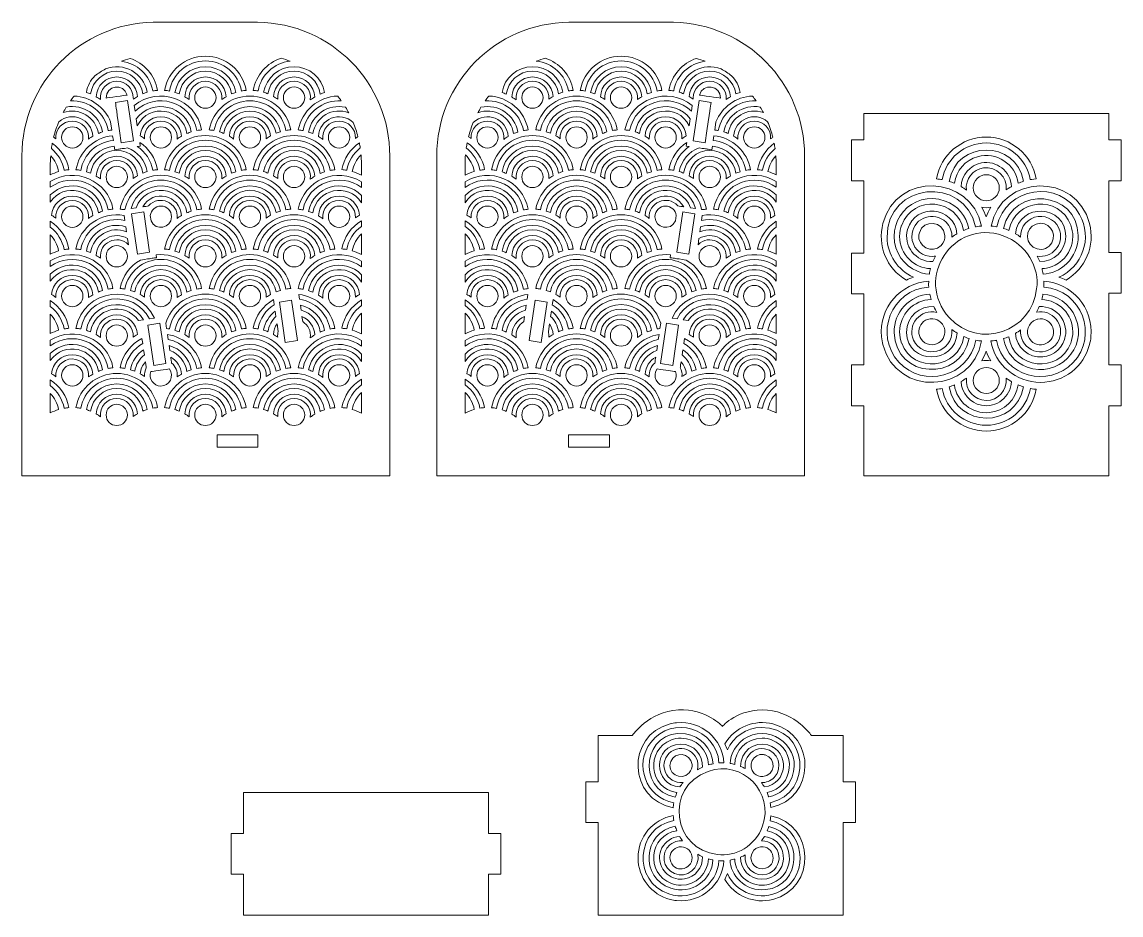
# Model space of a CAD drawing. Header units: inches. Extents: x 61 to 823, y 183 to 803.
import ezdxf

# ---------------------------------------------------------------- set-up
doc = ezdxf.new("R2010")
doc.units = ezdxf.units.IN
doc.header["$MEASUREMENT"] = 0
doc.layers.add('_U+0421_U+043B_U+043E_U+0439 1', color=7, linetype='Continuous')

# ---------------------------------------------------------------- blocks, each defined once
blk = doc.blocks.new('block 2')
at = {"layer": '_U+0421_U+043B_U+043E_U+0439 1', "color": 1, "lineweight": 9, "true_color": 0xff0000}
for points in [[(145.01, 671.47), (149.11, 643.44), (140.71, 642.19), (136.61, 670.23), (145.01, 671.47)], [(527.51, 670.23), (523.42, 642.19), (515.02, 643.44), (519.11, 671.47), (527.51, 670.23)], [(251.65, 582.1), (243.23, 580.88), (239.14, 608.91), (247.56, 610.14), (251.65, 582.1)], [(416.56, 610.14), (424.98, 608.91), (420.89, 580.88), (412.47, 582.1), (416.56, 610.14)], [(147.9, 592.94), (156.3, 594.18), (160.4, 566.15), (151.99, 564.91), (147.9, 592.94)], [(512.13, 564.91), (503.73, 566.15), (507.82, 594.18), (516.22, 592.94), (512.13, 564.91)], [(224.28, 508.19), (195.95, 508.19), (195.95, 516.66), (224.28, 516.66), (224.28, 508.19)], [(439.84, 516.66), (468.17, 516.66), (468.17, 508.19), (439.84, 508.19), (439.84, 516.66)]]:
    blk.add_lwpolyline(points, dxfattribs=at)
for points, knots in [([(224.04, 803.09), (220.58, 803.3), (154.93, 803.3), (151.52, 803.08), (100.97, 802.16), (60.52, 761), (60.52, 710.39), (60.52, 710.39), (60.52, 488.35), (60.52, 488.35), (60.52, 488.35), (315.77, 488.35), (315.77, 488.35), (315.77, 488.35), (315.77, 710.19), (315.77, 710.19), (315.88, 761.09), (275.04, 802.56), (224.04, 803.09)], [0, 0, 0, 0, 1, 1, 1, 2, 2, 2, 3, 3, 3, 4, 4, 4, 5, 5, 5, 6, 6, 6, 6]), ([(348.35, 710.19), (348.35, 710.19), (348.35, 488.35), (348.35, 488.35), (348.35, 488.35), (603.6, 488.35), (603.6, 488.35), (603.6, 488.35), (603.6, 710.39), (603.6, 710.39), (603.61, 761), (563.16, 802.16), (512.6, 803.08), (509.19, 803.3), (443.54, 803.3), (440.08, 803.09), (389.09, 802.56), (348.24, 761.09), (348.35, 710.19)], [0, 0, 0, 0, 1, 1, 1, 2, 2, 2, 3, 3, 3, 4, 4, 4, 5, 5, 5, 6, 6, 6, 6]), ([(135.51, 778.05), (145.32, 774.77), (152.78, 766.37), (154.62, 755.82), (153.51, 755.74), (152.41, 755.61), (151.33, 755.43), (149.33, 766.4), (140.48, 774.69), (129.48, 776.04), (131.46, 776.79), (133.47, 777.47), (135.51, 778.05)], [0, 0, 0, 0, 1, 1, 1, 2, 2, 2, 3, 3, 3, 4, 4, 4, 4]), ([(187.83, 779.55), (201.94, 779.55), (213.76, 769.47), (216.14, 755.8), (215.03, 755.71), (213.93, 755.57), (212.85, 755.38), (210.69, 767.41), (200.29, 776.23), (187.83, 776.23), (175.36, 776.23), (164.96, 767.41), (162.8, 755.38), (161.72, 755.57), (160.62, 755.71), (159.51, 755.8), (161.89, 769.47), (173.71, 779.55), (187.83, 779.55)], [0, 0, 0, 0, 1, 1, 1, 2, 2, 2, 3, 3, 3, 4, 4, 4, 5, 5, 5, 6, 6, 6, 6]), ([(240.43, 778.15), (242.54, 777.55), (244.62, 776.87), (246.66, 776.09), (235.43, 774.94), (226.35, 766.56), (224.32, 755.43), (223.24, 755.61), (222.14, 755.74), (221.03, 755.82), (222.89, 766.48), (230.49, 774.94), (240.43, 778.15)], [0, 0, 0, 0, 1, 1, 1, 2, 2, 2, 3, 3, 3, 4, 4, 4, 4]), ([(443.1, 755.82), (441.98, 755.74), (440.88, 755.61), (439.8, 755.43), (437.78, 766.56), (428.7, 774.93), (417.46, 776.09), (419.5, 776.87), (421.58, 777.55), (423.69, 778.15), (433.64, 774.94), (441.23, 766.48), (443.1, 755.82)], [0, 0, 0, 0, 1, 1, 1, 2, 2, 2, 3, 3, 3, 4, 4, 4, 4]), ([(504.61, 755.8), (503.5, 755.71), (502.4, 755.57), (501.33, 755.38), (499.16, 767.41), (488.76, 776.23), (476.3, 776.23), (463.84, 776.23), (453.44, 767.41), (451.27, 755.38), (450.19, 755.57), (449.09, 755.71), (447.98, 755.8), (450.36, 769.47), (462.18, 779.55), (476.3, 779.55), (490.41, 779.55), (502.23, 769.47), (504.61, 755.8)], [0, 0, 0, 0, 1, 1, 1, 2, 2, 2, 3, 3, 3, 4, 4, 4, 5, 5, 5, 6, 6, 6, 6]), ([(534.64, 776.03), (523.64, 774.68), (514.79, 766.4), (512.79, 755.43), (511.71, 755.61), (510.61, 755.74), (509.5, 755.82), (511.35, 766.37), (518.81, 774.77), (528.61, 778.05), (530.65, 777.47), (532.66, 776.79), (534.64, 776.03)], [0, 0, 0, 0, 1, 1, 1, 2, 2, 2, 3, 3, 3, 4, 4, 4, 4]), ([(111.16, 765.99), (113.48, 767.71), (115.89, 769.29), (118.38, 770.73), (130.89, 775.67), (145.07, 768.09), (147.42, 754.52), (146.4, 754.21), (145.41, 753.86), (144.44, 753.46), (143.14, 762.31), (135.52, 769.14), (126.31, 769.14), (117.06, 769.14), (109.41, 762.25), (108.16, 753.34), (107.2, 753.75), (106.2, 754.11), (105.19, 754.42), (105.95, 758.94), (108.1, 762.93), (111.16, 765.99)], [0, 0, 0, 0, 1, 1, 1, 2, 2, 2, 3, 3, 3, 4, 4, 4, 5, 5, 5, 6, 6, 6, 7, 7, 7, 7]), ([(169.68, 753.34), (168.71, 753.74), (167.72, 754.11), (166.7, 754.42), (168.43, 764.68), (177.24, 772.23), (187.82, 772.23), (198.41, 772.23), (207.21, 764.68), (208.95, 754.42), (207.93, 754.11), (206.94, 753.74), (205.97, 753.34), (204.73, 762.25), (197.07, 769.13), (187.82, 769.13), (178.58, 769.14), (170.92, 762.25), (169.68, 753.34)], [0, 0, 0, 0, 1, 1, 1, 2, 2, 2, 3, 3, 3, 4, 4, 4, 5, 5, 5, 6, 6, 6, 6]), ([(270.47, 754.33), (269.46, 754), (268.47, 753.63), (267.51, 753.21), (266.31, 762.19), (258.63, 769.14), (249.34, 769.14), (240.13, 769.14), (232.51, 762.31), (231.21, 753.46), (230.24, 753.86), (229.24, 754.21), (228.23, 754.51), (230, 764.72), (238.79, 772.23), (249.34, 772.23), (259.95, 772.23), (268.78, 764.63), (270.47, 754.33)], [0, 0, 0, 0, 1, 1, 1, 2, 2, 2, 3, 3, 3, 4, 4, 4, 5, 5, 5, 6, 6, 6, 6]), ([(414.78, 772.23), (425.34, 772.23), (434.12, 764.72), (435.89, 754.51), (434.88, 754.21), (433.89, 753.86), (432.91, 753.46), (431.61, 762.31), (423.99, 769.14), (414.78, 769.14), (405.49, 769.14), (397.81, 762.19), (396.62, 753.21), (395.65, 753.63), (394.66, 754), (393.65, 754.33), (395.34, 764.63), (404.17, 772.23), (414.78, 772.23)], [0, 0, 0, 0, 1, 1, 1, 2, 2, 2, 3, 3, 3, 4, 4, 4, 5, 5, 5, 6, 6, 6, 6]), ([(476.3, 769.14), (467.05, 769.14), (459.4, 762.25), (458.15, 753.34), (457.18, 753.74), (456.19, 754.11), (455.18, 754.42), (456.91, 764.68), (465.71, 772.23), (476.3, 772.23), (486.88, 772.23), (495.69, 764.68), (497.42, 754.42), (496.41, 754.11), (495.41, 753.74), (494.45, 753.34), (493.2, 762.25), (485.55, 769.14), (476.3, 769.14)], [0, 0, 0, 0, 1, 1, 1, 2, 2, 2, 3, 3, 3, 4, 4, 4, 5, 5, 5, 6, 6, 6, 6]), ([(558.93, 754.42), (557.92, 754.11), (556.93, 753.74), (555.96, 753.34), (554.71, 762.25), (547.06, 769.14), (537.81, 769.14), (528.6, 769.14), (520.98, 762.31), (519.68, 753.46), (518.71, 753.86), (517.72, 754.21), (516.7, 754.51), (519.06, 768.09), (533.24, 775.67), (545.75, 770.73), (548.23, 769.29), (550.64, 767.71), (552.96, 765.99), (556.03, 762.93), (558.17, 758.94), (558.93, 754.42)], [0, 0, 0, 0, 1, 1, 1, 2, 2, 2, 3, 3, 3, 4, 4, 4, 5, 5, 5, 6, 6, 6, 7, 7, 7, 7]), ([(115.01, 749.43), (114.04, 750.15), (113.04, 750.81), (112, 751.42), (112.33, 759.04), (118.61, 765.14), (126.31, 765.14), (133.95, 765.14), (140.19, 759.13), (140.62, 751.6), (139.65, 751.05), (138.72, 750.44), (137.82, 749.8), (137.82, 749.8), (137.69, 750.66), (137.69, 750.66), (137.77, 756.96), (132.66, 762.18), (126.31, 762.18), (119.58, 762.18), (114.18, 756.3), (115.01, 749.43)], [0, 0, 0, 0, 1, 1, 1, 2, 2, 2, 3, 3, 3, 4, 4, 4, 5, 5, 5, 6, 6, 6, 7, 7, 7, 7]), ([(176.52, 749.43), (175.56, 750.15), (174.55, 750.81), (173.51, 751.42), (173.84, 759.04), (180.13, 765.14), (187.83, 765.14), (195.52, 765.14), (201.81, 759.04), (202.14, 751.42), (201.1, 750.81), (200.09, 750.15), (199.13, 749.44), (199.96, 756.34), (194.52, 762.18), (187.83, 762.18), (181.09, 762.18), (175.7, 756.3), (176.52, 749.43)], [0, 0, 0, 0, 1, 1, 1, 2, 2, 2, 3, 3, 3, 4, 4, 4, 5, 5, 5, 6, 6, 6, 6]), ([(238, 749.68), (237.05, 750.37), (236.06, 751.01), (235.03, 751.6), (235.46, 759.13), (241.7, 765.14), (249.34, 765.14), (257.1, 765.14), (263.42, 758.94), (263.66, 751.24), (262.6, 750.6), (261.58, 749.91), (260.6, 749.16), (261.61, 756.16), (256.15, 762.18), (249.34, 762.18), (242.69, 762.18), (237.35, 756.46), (238, 749.68)], [0, 0, 0, 0, 1, 1, 1, 2, 2, 2, 3, 3, 3, 4, 4, 4, 5, 5, 5, 6, 6, 6, 6]), ([(414.78, 762.18), (407.98, 762.18), (402.51, 756.16), (403.52, 749.16), (402.54, 749.91), (401.52, 750.6), (400.46, 751.24), (400.7, 758.94), (407.02, 765.14), (414.78, 765.14), (422.42, 765.14), (428.67, 759.13), (429.09, 751.6), (428.07, 751.01), (427.07, 750.37), (426.12, 749.68), (426.78, 756.46), (421.43, 762.18), (414.78, 762.18)], [0, 0, 0, 0, 1, 1, 1, 2, 2, 2, 3, 3, 3, 4, 4, 4, 5, 5, 5, 6, 6, 6, 6]), ([(476.3, 762.18), (469.6, 762.18), (464.17, 756.34), (464.99, 749.43), (464.03, 750.15), (463.02, 750.81), (461.98, 751.42), (462.32, 759.04), (468.6, 765.14), (476.3, 765.14), (484, 765.14), (490.28, 759.04), (490.61, 751.42), (489.57, 750.81), (488.57, 750.15), (487.6, 749.43), (488.43, 756.3), (483.03, 762.18), (476.3, 762.18)], [0, 0, 0, 0, 1, 1, 1, 2, 2, 2, 3, 3, 3, 4, 4, 4, 5, 5, 5, 6, 6, 6, 6]), ([(537.81, 762.18), (531.46, 762.18), (526.35, 756.96), (526.43, 750.66), (526.43, 750.66), (526.3, 749.8), (526.3, 749.8), (525.4, 750.44), (524.47, 751.05), (523.51, 751.6), (523.93, 759.13), (530.18, 765.14), (537.81, 765.14), (545.51, 765.14), (551.79, 759.04), (552.13, 751.42), (551.09, 750.81), (550.08, 750.15), (549.12, 749.43), (549.94, 756.3), (544.54, 762.18), (537.81, 762.18)], [0, 0, 0, 0, 1, 1, 1, 2, 2, 2, 3, 3, 3, 4, 4, 4, 5, 5, 5, 6, 6, 6, 7, 7, 7, 7]), ([(133.48, 752.57), (132.85, 752.48), (119.57, 750.54), (118.94, 750.45), (118.55, 759.32), (131.33, 761.22), (133.48, 752.57)], [0, 0, 0, 0, 1, 1, 1, 2, 2, 2, 2]), ([(185.19, 728.38), (184.07, 728.29), (182.98, 728.15), (181.9, 727.96), (178.07, 748.21), (153.26, 755.28), (139.05, 741.33), (139.05, 741.33), (138.48, 745.27), (138.48, 745.27), (155.1, 759.1), (181.2, 750.28), (185.19, 728.38)], [0, 0, 0, 0, 1, 1, 1, 2, 2, 2, 3, 3, 3, 4, 4, 4, 4]), ([(187.83, 758.18), (191.9, 758.18), (195.22, 754.87), (195.22, 750.79), (195.22, 746.71), (191.9, 743.4), (187.83, 743.4), (183.75, 743.4), (180.43, 746.71), (180.43, 750.79), (180.43, 754.87), (183.75, 758.18), (187.83, 758.18)], [0, 0, 0, 0, 1, 1, 1, 2, 2, 2, 3, 3, 3, 4, 4, 4, 4]), ([(249.34, 758.18), (253.41, 758.18), (256.73, 754.87), (256.73, 750.79), (256.73, 746.71), (253.41, 743.4), (249.34, 743.4), (245.26, 743.4), (241.94, 746.71), (241.94, 750.79), (241.94, 754.87), (245.26, 758.18), (249.34, 758.18)], [0, 0, 0, 0, 1, 1, 1, 2, 2, 2, 3, 3, 3, 4, 4, 4, 4]), ([(422.18, 750.79), (422.18, 746.71), (418.86, 743.4), (414.78, 743.4), (410.71, 743.4), (407.39, 746.71), (407.39, 750.79), (407.39, 754.87), (410.71, 758.18), (414.78, 758.18), (418.86, 758.18), (422.18, 754.87), (422.18, 750.79)], [0, 0, 0, 0, 1, 1, 1, 2, 2, 2, 3, 3, 3, 4, 4, 4, 4]), ([(483.69, 750.79), (483.69, 746.71), (480.38, 743.4), (476.3, 743.4), (472.22, 743.4), (468.9, 746.71), (468.9, 750.79), (468.9, 754.87), (472.22, 758.18), (476.3, 758.18), (480.38, 758.18), (483.69, 754.87), (483.69, 750.79)], [0, 0, 0, 0, 1, 1, 1, 2, 2, 2, 3, 3, 3, 4, 4, 4, 4]), ([(525.64, 745.27), (525.64, 745.27), (525.07, 741.33), (525.07, 741.33), (510.87, 755.28), (486.05, 748.21), (482.22, 727.96), (481.14, 728.15), (480.05, 728.29), (478.94, 728.38), (482.93, 750.28), (509.03, 759.1), (525.64, 745.27)], [0, 0, 0, 0, 1, 1, 1, 2, 2, 2, 3, 3, 3, 4, 4, 4, 4]), ([(545.18, 750.45), (544.56, 750.54), (531.27, 752.48), (530.64, 752.57), (532.79, 761.22), (545.57, 759.32), (545.18, 750.45)], [0, 0, 0, 0, 1, 1, 1, 2, 2, 2, 2]), ([(96.66, 751.88), (108.14, 751.39), (117.92, 744.21), (122.04, 733.95), (122.04, 733.95), (122.87, 728.3), (122.87, 728.3), (122.03, 728.21), (121.2, 728.11), (120.39, 727.96), (118.06, 740.28), (107.08, 749.16), (94.18, 748.57), (94.97, 749.69), (95.8, 750.79), (96.66, 751.88)], [0, 0, 0, 0, 1, 1, 1, 2, 2, 2, 3, 3, 3, 4, 4, 4, 5, 5, 5, 5]), ([(129.44, 719.48), (125.76, 744.68), (125.96, 743.33), (125.35, 747.51), (125.35, 747.51), (133.75, 748.76), (133.75, 748.76), (133.75, 748.76), (137.84, 720.73), (137.84, 720.73), (137.84, 720.73), (129.44, 719.48), (129.44, 719.48)], [0, 0, 0, 0, 1, 1, 1, 2, 2, 2, 3, 3, 3, 4, 4, 4, 4]), ([(175.02, 725.91), (172.35, 743.53), (148.51, 747.35), (140.52, 731.3), (140.52, 731.3), (139.82, 736.12), (139.82, 736.12), (150.92, 750.79), (174.68, 745.52), (178, 727), (176.99, 726.68), (175.99, 726.32), (175.02, 725.91)], [0, 0, 0, 0, 1, 1, 1, 2, 2, 2, 3, 3, 3, 4, 4, 4, 4]), ([(247.01, 728.4), (245.9, 728.33), (244.8, 728.2), (243.72, 728.01), (241.45, 739.9), (231.11, 748.59), (218.74, 748.59), (206.36, 748.59), (196, 739.88), (193.75, 727.96), (192.67, 728.15), (191.57, 728.29), (190.46, 728.38), (192.93, 741.94), (204.7, 751.91), (218.74, 751.91), (232.77, 751.91), (244.53, 741.95), (247.01, 728.4)], [0, 0, 0, 0, 1, 1, 1, 2, 2, 2, 3, 3, 3, 4, 4, 4, 5, 5, 5, 6, 6, 6, 6]), ([(282.13, 748.54), (269.06, 749.32), (257.9, 740.36), (255.57, 727.91), (254.49, 728.11), (253.4, 728.26), (252.29, 728.36), (254.7, 741.63), (266, 751.45), (279.63, 751.88), (280.49, 750.79), (281.33, 749.68), (282.13, 748.54)], [0, 0, 0, 0, 1, 1, 1, 2, 2, 2, 3, 3, 3, 4, 4, 4, 4]), ([(384.49, 751.88), (398.12, 751.45), (409.43, 741.63), (411.83, 728.36), (410.72, 728.26), (409.63, 728.11), (408.55, 727.91), (406.23, 740.36), (395.06, 749.32), (381.99, 748.54), (382.8, 749.68), (383.63, 750.79), (384.49, 751.88)], [0, 0, 0, 0, 1, 1, 1, 2, 2, 2, 3, 3, 3, 4, 4, 4, 4]), ([(445.38, 751.91), (459.42, 751.91), (471.19, 741.94), (473.66, 728.38), (472.55, 728.29), (471.45, 728.15), (470.37, 727.96), (468.12, 739.88), (457.77, 748.59), (445.38, 748.59), (433.02, 748.59), (422.67, 739.9), (420.4, 728.01), (419.32, 728.2), (418.22, 728.33), (417.11, 728.4), (419.59, 741.95), (431.36, 751.91), (445.38, 751.91)], [0, 0, 0, 0, 1, 1, 1, 2, 2, 2, 3, 3, 3, 4, 4, 4, 5, 5, 5, 6, 6, 6, 6]), ([(486.12, 727), (489.44, 745.52), (513.21, 750.79), (524.31, 736.12), (524.31, 736.12), (523.6, 731.3), (523.6, 731.3), (515.61, 747.35), (491.78, 743.53), (489.1, 725.91), (488.13, 726.32), (487.14, 726.68), (486.12, 727)], [0, 0, 0, 0, 1, 1, 1, 2, 2, 2, 3, 3, 3, 4, 4, 4, 4]), ([(526.28, 720.73), (526.28, 720.73), (530.37, 748.76), (530.37, 748.76), (530.37, 748.76), (538.77, 747.51), (538.77, 747.51), (538.16, 743.33), (538.36, 744.68), (534.68, 719.48), (534.68, 719.48), (526.28, 720.73), (526.28, 720.73)], [0, 0, 0, 0, 1, 1, 1, 2, 2, 2, 3, 3, 3, 4, 4, 4, 4]), ([(569.95, 748.57), (557.04, 749.16), (546.06, 740.28), (543.73, 727.96), (542.92, 728.11), (542.09, 728.21), (541.25, 728.3), (541.25, 728.3), (542.08, 733.95), (542.08, 733.95), (546.2, 744.21), (555.98, 751.39), (567.46, 751.88), (568.33, 750.79), (569.15, 749.69), (569.95, 748.57)], [0, 0, 0, 0, 1, 1, 1, 2, 2, 2, 3, 3, 3, 4, 4, 4, 5, 5, 5, 5]), ([(86.1, 734.06), (95.11, 741.74), (109, 735.77), (109.7, 724), (108.68, 723.4), (107.68, 722.75), (106.74, 722.04), (107.39, 728.85), (102.02, 734.54), (95.4, 734.54), (88.82, 734.54), (83.49, 728.93), (84.05, 722.21), (83.55, 722.58), (83.03, 722.93), (82.5, 723.27), (83.43, 726.96), (84.64, 730.56), (86.1, 734.06)], [0, 0, 0, 0, 1, 1, 1, 2, 2, 2, 3, 3, 3, 4, 4, 4, 5, 5, 5, 6, 6, 6, 6]), ([(91.29, 744.21), (103.13, 746.47), (114.38, 738.75), (116.49, 727), (115.47, 726.68), (114.48, 726.32), (113.51, 725.91), (111.8, 737.19), (100.14, 744.42), (89.09, 740.35), (89.78, 741.66), (90.52, 742.94), (91.29, 744.21)], [0, 0, 0, 0, 1, 1, 1, 2, 2, 2, 3, 3, 3, 4, 4, 4, 4]), ([(218.74, 741.5), (209.57, 741.5), (201.97, 734.72), (200.62, 725.91), (199.66, 726.32), (198.66, 726.68), (197.65, 727), (199.47, 737.15), (208.23, 744.59), (218.74, 744.59), (229.22, 744.59), (237.96, 737.19), (239.82, 727.1), (238.8, 726.79), (237.81, 726.43), (236.84, 726.04), (235.44, 734.78), (227.87, 741.5), (218.74, 741.5)], [0, 0, 0, 0, 1, 1, 1, 2, 2, 2, 3, 3, 3, 4, 4, 4, 5, 5, 5, 6, 6, 6, 6]), ([(287.28, 740.21), (276.16, 744.6), (264.11, 737.33), (262.43, 725.79), (261.47, 726.21), (260.48, 726.58), (259.46, 726.9), (261.53, 738.75), (272.94, 746.66), (285.05, 744.11), (285.83, 742.83), (286.58, 741.53), (287.28, 740.21)], [0, 0, 0, 0, 1, 1, 1, 2, 2, 2, 3, 3, 3, 4, 4, 4, 4]), ([(290.39, 733.58), (291.72, 730.35), (292.81, 727.03), (293.68, 723.64), (293.08, 723.27), (292.5, 722.88), (291.93, 722.48), (292.32, 729.15), (287.01, 734.54), (280.57, 734.54), (273.83, 734.54), (268.44, 728.66), (269.27, 721.78), (268.3, 722.51), (267.3, 723.19), (266.26, 723.82), (266.82, 736.01), (281.47, 741.99), (290.39, 733.58)], [0, 0, 0, 0, 1, 1, 1, 2, 2, 2, 3, 3, 3, 4, 4, 4, 5, 5, 5, 6, 6, 6, 6]), ([(397.86, 723.82), (396.82, 723.19), (395.82, 722.51), (394.86, 721.78), (395.68, 728.66), (390.29, 734.54), (383.55, 734.54), (377.12, 734.54), (371.8, 729.15), (372.19, 722.48), (371.62, 722.88), (371.04, 723.27), (370.44, 723.64), (371.31, 727.03), (372.4, 730.35), (373.73, 733.58), (382.65, 741.99), (397.3, 736.01), (397.86, 723.82)], [0, 0, 0, 0, 1, 1, 1, 2, 2, 2, 3, 3, 3, 4, 4, 4, 5, 5, 5, 6, 6, 6, 6]), ([(379.07, 744.11), (391.18, 746.66), (402.59, 738.75), (404.66, 726.9), (403.65, 726.58), (402.65, 726.21), (401.69, 725.79), (400.01, 737.33), (387.96, 744.6), (376.84, 740.21), (377.55, 741.53), (378.29, 742.83), (379.07, 744.11)], [0, 0, 0, 0, 1, 1, 1, 2, 2, 2, 3, 3, 3, 4, 4, 4, 4]), ([(427.29, 726.04), (426.32, 726.43), (425.32, 726.79), (424.31, 727.09), (426.16, 737.19), (434.91, 744.59), (445.38, 744.59), (455.89, 744.59), (464.65, 737.15), (466.47, 727), (465.46, 726.68), (464.47, 726.32), (463.5, 725.91), (462.16, 734.72), (454.56, 741.49), (445.38, 741.49), (436.25, 741.5), (428.68, 734.78), (427.29, 726.04)], [0, 0, 0, 0, 1, 1, 1, 2, 2, 2, 3, 3, 3, 4, 4, 4, 5, 5, 5, 6, 6, 6, 6]), ([(575.03, 740.35), (563.99, 744.42), (552.33, 737.19), (550.61, 725.91), (549.64, 726.32), (548.65, 726.68), (547.63, 727), (549.74, 738.75), (560.99, 746.47), (572.83, 744.21), (573.6, 742.94), (574.34, 741.66), (575.03, 740.35)], [0, 0, 0, 0, 1, 1, 1, 2, 2, 2, 3, 3, 3, 4, 4, 4, 4]), ([(581.62, 723.27), (581.09, 722.93), (580.58, 722.58), (580.07, 722.21), (580.63, 728.93), (575.3, 734.54), (568.72, 734.54), (562.1, 734.54), (556.74, 728.85), (557.39, 722.04), (556.44, 722.75), (555.45, 723.4), (554.42, 724), (555.12, 735.77), (569.01, 741.74), (578.02, 734.06), (579.48, 730.56), (580.69, 726.96), (581.62, 723.27)], [0, 0, 0, 0, 1, 1, 1, 2, 2, 2, 3, 3, 3, 4, 4, 4, 5, 5, 5, 6, 6, 6, 6]), ([(156.91, 734.54), (150.39, 734.54), (145.05, 729), (145.56, 722.28), (144.62, 722.96), (143.63, 723.6), (142.62, 724.18), (143.15, 731.61), (149.35, 737.5), (156.91, 737.5), (164.53, 737.5), (170.77, 731.51), (171.21, 724), (170.19, 723.4), (169.2, 722.75), (168.25, 722.04), (168.9, 728.79), (163.57, 734.54), (156.91, 734.54)], [0, 0, 0, 0, 1, 1, 1, 2, 2, 2, 3, 3, 3, 4, 4, 4, 5, 5, 5, 6, 6, 6, 6]), ([(218.74, 734.54), (212.08, 734.54), (206.75, 728.8), (207.4, 722.04), (206.45, 722.75), (205.46, 723.4), (204.44, 724), (204.88, 731.51), (211.12, 737.5), (218.74, 737.5), (226.3, 737.5), (232.5, 731.61), (233.03, 724.18), (232.02, 723.6), (231.04, 722.96), (230.09, 722.28), (230.6, 728.98), (225.29, 734.54), (218.74, 734.54)], [0, 0, 0, 0, 1, 1, 1, 2, 2, 2, 3, 3, 3, 4, 4, 4, 5, 5, 5, 6, 6, 6, 6]), ([(434.03, 722.28), (433.09, 722.97), (432.11, 723.6), (431.09, 724.18), (431.62, 731.61), (437.82, 737.5), (445.38, 737.5), (453, 737.5), (459.24, 731.51), (459.68, 724), (458.66, 723.4), (457.67, 722.75), (456.72, 722.04), (457.37, 728.8), (452.04, 734.54), (445.38, 734.54), (438.83, 734.54), (433.52, 728.98), (434.03, 722.28)], [0, 0, 0, 0, 1, 1, 1, 2, 2, 2, 3, 3, 3, 4, 4, 4, 5, 5, 5, 6, 6, 6, 6]), ([(495.88, 722.04), (494.92, 722.75), (493.93, 723.4), (492.91, 724), (493.36, 731.51), (499.59, 737.5), (507.21, 737.5), (514.78, 737.5), (520.98, 731.61), (521.51, 724.18), (520.49, 723.6), (519.51, 722.96), (518.56, 722.28), (519.08, 729), (513.74, 734.54), (507.21, 734.54), (500.55, 734.54), (495.22, 728.79), (495.88, 722.04)], [0, 0, 0, 0, 1, 1, 1, 2, 2, 2, 3, 3, 3, 4, 4, 4, 5, 5, 5, 6, 6, 6, 6]), ([(823.25, 693.14), (823.25, 693.14), (823.25, 721.47), (823.25, 721.47), (823.25, 721.47), (814.74, 721.47), (814.74, 721.47), (814.74, 721.47), (814.74, 739.79), (814.74, 739.79), (814.74, 739.79), (644.66, 739.79), (644.66, 739.79), (644.66, 739.79), (644.66, 721.47), (644.66, 721.47), (644.66, 721.47), (636.16, 721.47), (636.16, 721.47), (636.16, 721.47), (636.16, 693.14), (636.16, 693.14), (636.16, 693.14), (644.66, 693.14), (644.66, 693.14), (644.66, 693.14), (644.66, 642.84), (644.66, 642.84), (644.66, 642.84), (636.16, 642.84), (636.16, 642.84), (636.16, 642.84), (636.16, 614.52), (636.16, 614.52), (636.16, 614.52), (644.66, 614.52), (644.66, 614.52), (644.66, 614.52), (644.66, 565.25), (644.66, 565.25), (644.66, 565.25), (636.16, 565.25), (636.16, 565.25), (636.16, 565.25), (636.16, 536.93), (636.16, 536.93), (636.16, 536.93), (644.66, 536.93), (644.66, 536.93), (644.66, 536.93), (644.66, 488.35), (644.66, 488.35), (644.66, 488.35), (814.74, 488.35), (814.74, 488.35), (814.74, 488.35), (814.74, 536.94), (814.74, 536.94), (814.74, 536.94), (823.25, 536.94), (823.25, 536.94), (823.25, 536.94), (823.25, 565.27), (823.25, 565.27), (823.25, 565.27), (814.74, 565.27), (814.74, 565.27), (814.74, 565.27), (814.74, 615.04), (814.74, 615.04), (814.74, 615.04), (823.25, 615.04), (823.25, 615.04), (823.25, 615.04), (823.25, 643.37), (823.25, 643.37), (823.25, 643.37), (814.74, 643.37), (814.74, 643.37), (814.74, 643.37), (814.74, 693.14), (814.74, 693.14), (814.74, 693.14), (823.25, 693.14), (823.25, 693.14), (823.25, 693.14), (823.25, 693.14), (823.25, 693.14)], [0, 0, 0, 0, 1, 1, 1, 2, 2, 2, 3, 3, 3, 4, 4, 4, 5, 5, 5, 6, 6, 6, 7, 7, 7, 8, 8, 8, 9, 9, 9, 10, 10, 10, 11, 11, 11, 12, 12, 12, 13, 13, 13, 14, 14, 14, 15, 15, 15, 16, 16, 16, 17, 17, 17, 18, 18, 18, 19, 19, 19, 20, 20, 20, 21, 21, 21, 22, 22, 22, 23, 23, 23, 24, 24, 24, 25, 25, 25, 26, 26, 26, 27, 27, 27, 28, 28, 28, 29, 29, 29, 29]), ([(95.4, 715.76), (91.32, 715.76), (88, 719.07), (88, 723.15), (88, 727.23), (91.32, 730.54), (95.4, 730.54), (99.48, 730.54), (102.79, 727.23), (102.79, 723.15), (102.79, 719.07), (99.47, 715.76), (95.4, 715.76)], [0, 0, 0, 0, 1, 1, 1, 2, 2, 2, 3, 3, 3, 4, 4, 4, 4]), ([(164.3, 723.15), (164.3, 719.07), (160.99, 715.76), (156.91, 715.76), (152.83, 715.76), (149.52, 719.07), (149.52, 723.15), (149.52, 727.23), (152.83, 730.54), (156.91, 730.54), (160.99, 730.54), (164.3, 727.23), (164.3, 723.15)], [0, 0, 0, 0, 1, 1, 1, 2, 2, 2, 3, 3, 3, 4, 4, 4, 4]), ([(211.35, 723.15), (211.35, 727.23), (214.66, 730.54), (218.74, 730.54), (222.82, 730.54), (226.13, 727.23), (226.13, 723.15), (226.13, 719.07), (222.82, 715.76), (218.74, 715.76), (214.66, 715.76), (211.35, 719.07), (211.35, 723.15)], [0, 0, 0, 0, 1, 1, 1, 2, 2, 2, 3, 3, 3, 4, 4, 4, 4]), ([(273.17, 723.15), (273.17, 727.23), (276.49, 730.54), (280.57, 730.54), (284.65, 730.54), (287.96, 727.23), (287.96, 723.15), (287.96, 719.07), (284.65, 715.76), (280.57, 715.76), (276.49, 715.76), (273.17, 719.07), (273.17, 723.15)], [0, 0, 0, 0, 1, 1, 1, 2, 2, 2, 3, 3, 3, 4, 4, 4, 4]), ([(383.55, 715.76), (379.48, 715.76), (376.16, 719.07), (376.16, 723.15), (376.16, 727.23), (379.48, 730.54), (383.55, 730.54), (387.63, 730.54), (390.95, 727.23), (390.95, 723.15), (390.95, 719.07), (387.63, 715.76), (383.55, 715.76)], [0, 0, 0, 0, 1, 1, 1, 2, 2, 2, 3, 3, 3, 4, 4, 4, 4]), ([(445.38, 715.76), (441.31, 715.76), (437.99, 719.07), (437.99, 723.15), (437.99, 727.23), (441.3, 730.54), (445.38, 730.54), (449.46, 730.54), (452.78, 727.23), (452.78, 723.15), (452.78, 719.07), (449.46, 715.76), (445.38, 715.76)], [0, 0, 0, 0, 1, 1, 1, 2, 2, 2, 3, 3, 3, 4, 4, 4, 4]), ([(507.21, 730.54), (511.29, 730.54), (514.61, 727.23), (514.61, 723.15), (514.61, 719.07), (511.29, 715.75), (507.21, 715.75), (503.13, 715.75), (499.82, 719.07), (499.82, 723.15), (499.82, 727.23), (503.14, 730.54), (507.21, 730.54)], [0, 0, 0, 0, 1, 1, 1, 2, 2, 2, 3, 3, 3, 4, 4, 4, 4]), ([(561.33, 723.15), (561.33, 727.23), (564.65, 730.54), (568.72, 730.54), (572.8, 730.54), (576.12, 727.23), (576.12, 723.15), (576.12, 719.07), (572.8, 715.76), (568.72, 715.76), (564.65, 715.76), (561.33, 719.07), (561.33, 723.15)], [0, 0, 0, 0, 1, 1, 1, 2, 2, 2, 3, 3, 3, 4, 4, 4, 4]), ([(81.57, 719.07), (87.53, 714.77), (91.78, 708.25), (93.1, 700.76), (91.99, 700.68), (90.89, 700.56), (89.81, 700.37), (88.71, 706.25), (85.53, 711.58), (80.96, 715.37), (81.13, 716.61), (81.34, 717.84), (81.57, 719.07)], [0, 0, 0, 0, 1, 1, 1, 2, 2, 2, 3, 3, 3, 4, 4, 4, 4]), ([(123.92, 721.07), (112.54, 720.02), (103.31, 711.58), (101.28, 700.32), (100.2, 700.52), (99.11, 700.66), (98, 700.74), (100.21, 713.48), (110.62, 723.09), (123.44, 724.35), (123.44, 724.35), (123.92, 721.07), (123.92, 721.07)], [0, 0, 0, 0, 1, 1, 1, 2, 2, 2, 3, 3, 3, 4, 4, 4, 4]), ([(147.42, 699.46), (146.4, 699.16), (145.41, 698.81), (144.44, 698.41), (143.14, 707.26), (135.52, 714.08), (126.31, 714.08), (117.06, 714.08), (109.41, 707.2), (108.16, 698.29), (107.2, 698.69), (106.2, 699.05), (105.19, 699.37), (106.82, 709.04), (114.74, 716.3), (124.5, 717.1), (124.5, 717.1), (124.87, 714.6), (124.87, 714.6), (129.89, 715.33), (126.87, 714.89), (133.69, 715.89), (140.76, 713.32), (146.09, 707.16), (147.42, 699.46)], [0, 0, 0, 0, 1, 1, 1, 2, 2, 2, 3, 3, 3, 4, 4, 4, 5, 5, 5, 6, 6, 6, 7, 7, 7, 8, 8, 8, 8]), ([(142.21, 719.73), (148.61, 715.49), (153.23, 708.75), (154.62, 700.77), (153.51, 700.69), (152.41, 700.56), (151.33, 700.38), (150.07, 707.31), (146.06, 713.17), (140.5, 716.88), (140.5, 716.88), (142.58, 717.18), (142.58, 717.18), (142.58, 717.18), (142.21, 719.73), (142.21, 719.73)], [0, 0, 0, 0, 1, 1, 1, 2, 2, 2, 3, 3, 3, 4, 4, 4, 5, 5, 5, 5]), ([(216.14, 700.74), (215.03, 700.66), (213.93, 700.52), (212.85, 700.32), (210.69, 712.36), (200.29, 721.18), (187.83, 721.18), (175.36, 721.18), (164.96, 712.36), (162.8, 700.32), (161.72, 700.52), (160.62, 700.66), (159.51, 700.74), (161.89, 714.42), (173.71, 724.49), (187.83, 724.49), (201.94, 724.49), (213.76, 714.42), (216.14, 700.74)], [0, 0, 0, 0, 1, 1, 1, 2, 2, 2, 3, 3, 3, 4, 4, 4, 5, 5, 5, 6, 6, 6, 6]), ([(187.83, 714.08), (178.58, 714.08), (170.92, 707.2), (169.68, 698.28), (168.71, 698.69), (167.72, 699.05), (166.7, 699.37), (168.44, 709.62), (177.24, 717.18), (187.83, 717.18), (198.41, 717.18), (207.22, 709.62), (208.95, 699.37), (207.93, 699.05), (206.94, 698.69), (205.97, 698.28), (204.73, 707.2), (197.07, 714.08), (187.83, 714.08)], [0, 0, 0, 0, 1, 1, 1, 2, 2, 2, 3, 3, 3, 4, 4, 4, 5, 5, 5, 6, 6, 6, 6]), ([(249.34, 721.18), (236.89, 721.18), (226.51, 712.38), (224.32, 700.38), (223.24, 700.56), (222.14, 700.69), (221.03, 700.77), (223.42, 714.43), (235.23, 724.49), (249.34, 724.49), (263.46, 724.49), (275.29, 714.41), (277.66, 700.72), (276.55, 700.63), (275.45, 700.48), (274.37, 700.27), (272.23, 712.33), (261.82, 721.18), (249.34, 721.18)], [0, 0, 0, 0, 1, 1, 1, 2, 2, 2, 3, 3, 3, 4, 4, 4, 5, 5, 5, 6, 6, 6, 6]), ([(249.34, 714.08), (240.13, 714.08), (232.51, 707.26), (231.21, 698.41), (230.24, 698.8), (229.24, 699.16), (228.23, 699.46), (230, 709.67), (238.79, 717.18), (249.34, 717.18), (259.95, 717.18), (268.78, 709.58), (270.47, 699.27), (269.46, 698.95), (268.47, 698.58), (267.51, 698.16), (266.31, 707.13), (258.63, 714.08), (249.34, 714.08)], [0, 0, 0, 0, 1, 1, 1, 2, 2, 2, 3, 3, 3, 4, 4, 4, 5, 5, 5, 6, 6, 6, 6]), ([(295.27, 715.84), (290.35, 712.04), (286.99, 706.56), (285.85, 700.42), (284.76, 700.6), (283.65, 700.72), (282.54, 700.79), (283.9, 708.41), (288.3, 715.15), (294.64, 719.48), (294.88, 718.28), (295.09, 717.06), (295.27, 715.84)], [0, 0, 0, 0, 1, 1, 1, 2, 2, 2, 3, 3, 3, 4, 4, 4, 4]), ([(369.48, 719.48), (375.82, 715.15), (380.22, 708.41), (381.58, 700.79), (380.47, 700.72), (379.36, 700.6), (378.27, 700.42), (377.13, 706.56), (373.77, 712.04), (368.86, 715.84), (369.04, 717.06), (369.25, 718.28), (369.48, 719.48)], [0, 0, 0, 0, 1, 1, 1, 2, 2, 2, 3, 3, 3, 4, 4, 4, 4]), ([(389.75, 700.27), (388.67, 700.48), (387.58, 700.62), (386.47, 700.72), (388.84, 714.41), (400.66, 724.49), (414.78, 724.49), (428.89, 724.49), (440.71, 714.43), (443.1, 700.76), (441.98, 700.69), (440.88, 700.56), (439.8, 700.37), (437.62, 712.38), (427.23, 721.18), (414.79, 721.18), (402.31, 721.18), (391.9, 712.33), (389.75, 700.27)], [0, 0, 0, 0, 1, 1, 1, 2, 2, 2, 3, 3, 3, 4, 4, 4, 5, 5, 5, 6, 6, 6, 6]), ([(396.62, 698.16), (395.65, 698.58), (394.66, 698.95), (393.65, 699.27), (395.34, 709.58), (404.17, 717.18), (414.79, 717.18), (425.34, 717.18), (434.12, 709.67), (435.89, 699.46), (434.88, 699.16), (433.89, 698.8), (432.91, 698.41), (431.61, 707.26), (423.99, 714.08), (414.79, 714.08), (405.49, 714.08), (397.81, 707.13), (396.62, 698.16)], [0, 0, 0, 0, 1, 1, 1, 2, 2, 2, 3, 3, 3, 4, 4, 4, 5, 5, 5, 6, 6, 6, 6]), ([(476.3, 724.49), (490.41, 724.49), (502.23, 714.42), (504.61, 700.74), (503.5, 700.66), (502.4, 700.52), (501.33, 700.32), (499.16, 712.36), (488.76, 721.18), (476.3, 721.18), (463.84, 721.18), (453.44, 712.36), (451.27, 700.32), (450.19, 700.52), (449.09, 700.66), (447.98, 700.74), (450.36, 714.42), (462.18, 724.49), (476.3, 724.49)], [0, 0, 0, 0, 1, 1, 1, 2, 2, 2, 3, 3, 3, 4, 4, 4, 5, 5, 5, 6, 6, 6, 6]), ([(458.15, 698.29), (457.18, 698.69), (456.19, 699.05), (455.18, 699.37), (456.91, 709.62), (465.71, 717.18), (476.3, 717.18), (486.88, 717.18), (495.69, 709.62), (497.42, 699.37), (496.41, 699.05), (495.41, 698.69), (494.45, 698.29), (493.2, 707.2), (485.55, 714.08), (476.3, 714.08), (467.05, 714.08), (459.4, 707.2), (458.15, 698.29)], [0, 0, 0, 0, 1, 1, 1, 2, 2, 2, 3, 3, 3, 4, 4, 4, 5, 5, 5, 6, 6, 6, 6]), ([(521.54, 717.18), (521.54, 717.18), (523.62, 716.88), (523.62, 716.88), (518.07, 713.17), (514.05, 707.31), (512.79, 700.38), (511.71, 700.56), (510.61, 700.69), (509.5, 700.77), (510.89, 708.75), (515.51, 715.49), (521.91, 719.73), (521.91, 719.73), (521.54, 717.18), (521.54, 717.18)], [0, 0, 0, 0, 1, 1, 1, 2, 2, 2, 3, 3, 3, 4, 4, 4, 5, 5, 5, 5]), ([(530.43, 715.89), (537.26, 714.89), (534.24, 715.33), (539.26, 714.6), (539.26, 714.6), (539.62, 717.1), (539.62, 717.1), (549.38, 716.29), (557.3, 709.04), (558.93, 699.37), (557.92, 699.05), (556.93, 698.69), (555.96, 698.29), (554.71, 707.2), (547.06, 714.08), (537.81, 714.08), (528.6, 714.08), (520.98, 707.26), (519.68, 698.41), (518.71, 698.81), (517.72, 699.16), (516.7, 699.46), (518.04, 707.16), (523.37, 713.32), (530.43, 715.89)], [0, 0, 0, 0, 1, 1, 1, 2, 2, 2, 3, 3, 3, 4, 4, 4, 5, 5, 5, 6, 6, 6, 7, 7, 7, 8, 8, 8, 8]), ([(540.68, 724.35), (553.5, 723.09), (563.91, 713.48), (566.13, 700.74), (565.01, 700.66), (563.92, 700.52), (562.84, 700.32), (560.81, 711.58), (551.58, 720.02), (540.2, 721.07), (540.2, 721.07), (540.68, 724.35), (540.68, 724.35)], [0, 0, 0, 0, 1, 1, 1, 2, 2, 2, 3, 3, 3, 4, 4, 4, 4]), ([(583.17, 715.37), (578.59, 711.58), (575.41, 706.25), (574.32, 700.37), (573.23, 700.56), (572.13, 700.69), (571.02, 700.76), (572.35, 708.25), (576.59, 714.77), (582.55, 719.07), (582.78, 717.84), (582.99, 716.61), (583.17, 715.37)], [0, 0, 0, 0, 1, 1, 1, 2, 2, 2, 3, 3, 3, 4, 4, 4, 4]), ([(729.75, 723.37), (746.98, 723.37), (761.42, 711.07), (764.33, 694.37), (762.05, 694.19), (760.31, 693.86), (760.31, 693.86), (757.65, 708.58), (744.93, 719.32), (729.75, 719.32), (714.53, 719.32), (701.82, 708.54), (699.17, 693.85), (697.86, 694.08), (696.52, 694.25), (695.16, 694.36), (698.07, 711.07), (712.5, 723.37), (729.75, 723.37)], [0, 0, 0, 0, 1, 1, 1, 2, 2, 2, 3, 3, 3, 4, 4, 4, 5, 5, 5, 6, 6, 6, 6]), ([(723.64, 709.8), (715.22, 707.41), (708.82, 700.2), (707.58, 691.35), (707.58, 691.35), (707.58, 691.35), (707.58, 691.35), (706.4, 691.85), (705.18, 692.29), (703.95, 692.68), (708.81, 721.48), (750.59, 721.85), (755.54, 692.71), (754.3, 692.33), (753.09, 691.89), (751.91, 691.39), (750.02, 704.69), (736.78, 713.54), (723.64, 709.8)], [0, 0, 0, 0, 1, 1, 1, 2, 2, 2, 3, 3, 3, 4, 4, 4, 5, 5, 5, 6, 6, 6, 6]), ([(80.43, 710.39), (83.25, 707.37), (85.19, 703.56), (85.92, 699.44), (83.93, 698.84), (82.01, 698.06), (80.17, 697.1), (80.17, 705.09), (80.12, 706.36), (80.43, 710.39)], [0, 0, 0, 0, 1, 1, 1, 2, 2, 2, 3, 3, 3, 3]), ([(115.01, 694.38), (114.04, 695.1), (113.04, 695.76), (112, 696.37), (112.33, 703.98), (118.61, 710.08), (126.31, 710.08), (133.95, 710.08), (140.19, 704.08), (140.62, 696.55), (139.59, 695.96), (138.6, 695.32), (137.65, 694.63), (138.31, 701.36), (132.99, 707.13), (126.31, 707.13), (119.58, 707.13), (114.18, 701.25), (115.01, 694.38)], [0, 0, 0, 0, 1, 1, 1, 2, 2, 2, 3, 3, 3, 4, 4, 4, 5, 5, 5, 6, 6, 6, 6]), ([(187.83, 707.13), (181.1, 707.13), (175.7, 701.27), (176.52, 694.38), (175.56, 695.1), (174.55, 695.76), (173.51, 696.37), (173.84, 703.98), (180.13, 710.08), (187.83, 710.08), (195.52, 710.08), (201.81, 703.98), (202.14, 696.37), (201.1, 695.76), (200.09, 695.1), (199.13, 694.38), (199.96, 701.29), (194.52, 707.13), (187.83, 707.13)], [0, 0, 0, 0, 1, 1, 1, 2, 2, 2, 3, 3, 3, 4, 4, 4, 5, 5, 5, 6, 6, 6, 6]), ([(249.34, 707.13), (242.69, 707.13), (237.35, 701.4), (238, 694.63), (237.05, 695.32), (236.06, 695.96), (235.03, 696.55), (235.46, 704.08), (241.7, 710.08), (249.34, 710.08), (257.1, 710.08), (263.42, 703.89), (263.66, 696.19), (262.6, 695.55), (261.58, 694.86), (260.6, 694.11), (261.61, 701.11), (256.15, 707.13), (249.34, 707.13)], [0, 0, 0, 0, 1, 1, 1, 2, 2, 2, 3, 3, 3, 4, 4, 4, 5, 5, 5, 6, 6, 6, 6]), ([(296.12, 696.91), (294.09, 698), (291.96, 698.88), (289.75, 699.53), (290.53, 703.93), (292.67, 707.94), (295.82, 711.03), (296.18, 706.79), (296.12, 705.05), (296.12, 696.91)], [0, 0, 0, 0, 1, 1, 1, 2, 2, 2, 3, 3, 3, 3]), ([(368.3, 711.02), (371.45, 707.93), (373.59, 703.93), (374.37, 699.53), (372.16, 698.88), (370.03, 698), (368.01, 696.91), (368.01, 705.05), (367.94, 706.79), (368.3, 711.02)], [0, 0, 0, 0, 1, 1, 1, 2, 2, 2, 3, 3, 3, 3]), ([(403.52, 694.11), (402.54, 694.86), (401.52, 695.55), (400.46, 696.19), (400.7, 703.89), (407.02, 710.08), (414.78, 710.08), (422.42, 710.08), (428.67, 704.08), (429.09, 696.55), (428.07, 695.96), (427.07, 695.32), (426.12, 694.63), (426.78, 701.4), (421.43, 707.13), (414.79, 707.13), (407.98, 707.13), (402.51, 701.11), (403.52, 694.11)], [0, 0, 0, 0, 1, 1, 1, 2, 2, 2, 3, 3, 3, 4, 4, 4, 5, 5, 5, 6, 6, 6, 6]), ([(464.99, 694.38), (464.03, 695.1), (463.02, 695.76), (461.98, 696.37), (462.32, 703.99), (468.6, 710.08), (476.3, 710.08), (484, 710.08), (490.28, 703.98), (490.61, 696.37), (489.57, 695.76), (488.57, 695.1), (487.6, 694.38), (488.42, 701.27), (483.02, 707.13), (476.3, 707.13), (469.6, 707.13), (464.17, 701.29), (464.99, 694.38)], [0, 0, 0, 0, 1, 1, 1, 2, 2, 2, 3, 3, 3, 4, 4, 4, 5, 5, 5, 6, 6, 6, 6]), ([(537.81, 707.13), (531.13, 707.13), (525.82, 701.36), (526.47, 694.63), (525.52, 695.32), (524.53, 695.96), (523.51, 696.55), (523.93, 704.08), (530.18, 710.08), (537.81, 710.08), (545.51, 710.08), (551.79, 703.98), (552.13, 696.37), (551.09, 695.76), (550.08, 695.1), (549.12, 694.38), (549.94, 701.25), (544.54, 707.13), (537.81, 707.13)], [0, 0, 0, 0, 1, 1, 1, 2, 2, 2, 3, 3, 3, 4, 4, 4, 5, 5, 5, 6, 6, 6, 6]), ([(583.95, 697.1), (582.12, 698.06), (580.19, 698.84), (578.21, 699.44), (578.93, 703.56), (580.87, 707.37), (583.7, 710.39), (584.01, 706.36), (583.95, 705.09), (583.95, 697.1)], [0, 0, 0, 0, 1, 1, 1, 2, 2, 2, 3, 3, 3, 3]), ([(123.67, 673.33), (122.56, 673.24), (121.47, 673.1), (120.39, 672.91), (116.84, 691.67), (94.92, 699.49), (80.17, 688.53), (80.17, 688.53), (80.17, 692.48), (80.17, 692.48), (97.2, 703.12), (120.01, 693.46), (123.67, 673.33)], [0, 0, 0, 0, 1, 1, 1, 2, 2, 2, 3, 3, 3, 4, 4, 4, 4]), ([(126.31, 703.13), (130.39, 703.13), (133.71, 699.82), (133.71, 695.74), (133.71, 691.66), (130.39, 688.34), (126.31, 688.34), (122.23, 688.34), (118.92, 691.66), (118.92, 695.74), (118.92, 699.82), (122.23, 703.13), (126.31, 703.13)], [0, 0, 0, 0, 1, 1, 1, 2, 2, 2, 3, 3, 3, 4, 4, 4, 4]), ([(180.43, 695.74), (180.43, 699.82), (183.75, 703.13), (187.83, 703.13), (191.9, 703.13), (195.22, 699.82), (195.22, 695.74), (195.22, 691.66), (191.9, 688.34), (187.83, 688.34), (183.75, 688.34), (180.43, 691.66), (180.43, 695.74)], [0, 0, 0, 0, 1, 1, 1, 2, 2, 2, 3, 3, 3, 4, 4, 4, 4]), ([(241.94, 695.74), (241.94, 699.82), (245.26, 703.13), (249.34, 703.13), (253.42, 703.13), (256.73, 699.82), (256.73, 695.74), (256.73, 691.66), (253.42, 688.34), (249.34, 688.34), (245.26, 688.34), (241.94, 691.66), (241.94, 695.74)], [0, 0, 0, 0, 1, 1, 1, 2, 2, 2, 3, 3, 3, 4, 4, 4, 4]), ([(296.12, 688.29), (281.35, 699.63), (259.11, 691.77), (255.57, 672.85), (254.49, 673.06), (253.4, 673.21), (252.29, 673.31), (255.97, 693.59), (279.05, 703.24), (296.12, 692.28), (296.12, 692.28), (296.12, 688.29), (296.12, 688.29), (296.12, 688.29), (296.12, 688.29), (296.12, 688.29)], [0, 0, 0, 0, 1, 1, 1, 2, 2, 2, 3, 3, 3, 4, 4, 4, 5, 5, 5, 5]), ([(368.01, 692.28), (385.07, 703.24), (408.15, 693.59), (411.83, 673.31), (410.72, 673.21), (409.63, 673.06), (408.55, 672.85), (405.02, 691.77), (382.77, 699.64), (368.01, 688.29), (368.01, 688.29), (368.01, 692.28), (368.01, 692.28), (368.01, 692.28), (368.01, 692.28), (368.01, 692.28)], [0, 0, 0, 0, 1, 1, 1, 2, 2, 2, 3, 3, 3, 4, 4, 4, 5, 5, 5, 5]), ([(414.78, 688.34), (410.71, 688.34), (407.39, 691.66), (407.39, 695.74), (407.39, 699.82), (410.71, 703.13), (414.78, 703.13), (418.86, 703.13), (422.18, 699.82), (422.18, 695.74), (422.18, 691.66), (418.86, 688.34), (414.78, 688.34)], [0, 0, 0, 0, 1, 1, 1, 2, 2, 2, 3, 3, 3, 4, 4, 4, 4]), ([(476.3, 688.34), (472.22, 688.34), (468.9, 691.66), (468.9, 695.74), (468.9, 699.82), (472.22, 703.13), (476.3, 703.13), (480.38, 703.13), (483.69, 699.82), (483.69, 695.74), (483.69, 691.66), (480.37, 688.34), (476.3, 688.34)], [0, 0, 0, 0, 1, 1, 1, 2, 2, 2, 3, 3, 3, 4, 4, 4, 4]), ([(545.2, 695.74), (545.2, 691.66), (541.89, 688.34), (537.81, 688.34), (533.73, 688.34), (530.42, 691.66), (530.42, 695.74), (530.42, 699.82), (533.73, 703.13), (537.81, 703.13), (541.89, 703.13), (545.2, 699.82), (545.2, 695.74)], [0, 0, 0, 0, 1, 1, 1, 2, 2, 2, 3, 3, 3, 4, 4, 4, 4]), ([(583.95, 692.48), (583.95, 692.48), (583.95, 688.53), (583.95, 688.53), (569.2, 699.49), (547.28, 691.67), (543.73, 672.91), (542.65, 673.1), (541.56, 673.24), (540.45, 673.33), (544.12, 693.46), (566.92, 703.12), (583.95, 692.48)], [0, 0, 0, 0, 1, 1, 1, 2, 2, 2, 3, 3, 3, 4, 4, 4, 4]), ([(727.82, 702.01), (720.53, 701), (715.02, 694.31), (715.94, 686.59), (714.76, 687.46), (713.53, 688.27), (712.26, 689.01), (712.62, 697.15), (718.53, 703.88), (726.31, 705.43), (736.82, 707.53), (746.73, 699.74), (747.23, 689.07), (747.23, 689.07), (745.48, 688.09), (743.57, 686.67), (743.57, 686.67), (743.57, 686.67), (743.57, 686.67), (744.59, 695.68), (736.81, 703.27), (727.82, 702.01)], [0, 0, 0, 0, 1, 1, 1, 2, 2, 2, 3, 3, 3, 4, 4, 4, 5, 5, 5, 6, 6, 6, 7, 7, 7, 7]), ([(116.49, 671.95), (115.47, 671.63), (114.48, 671.27), (113.51, 670.86), (111.01, 687.31), (89.52, 692.19), (80.17, 678.32), (80.17, 678.32), (80.17, 683.22), (80.17, 683.22), (92.21, 695.33), (113.4, 689.19), (116.49, 671.95)], [0, 0, 0, 0, 1, 1, 1, 2, 2, 2, 3, 3, 3, 4, 4, 4, 4]), ([(156.91, 696.85), (170.95, 696.85), (182.72, 686.89), (185.19, 673.33), (184.07, 673.24), (182.98, 673.1), (181.9, 672.91), (179.65, 684.82), (169.3, 693.54), (156.91, 693.54), (144.63, 693.54), (134.36, 684.97), (131.99, 673.21), (131.99, 673.21), (131.09, 673.08), (131.09, 673.08), (130.28, 673.2), (129.46, 673.29), (128.64, 673.35), (131.12, 686.9), (142.88, 696.85), (156.91, 696.85)], [0, 0, 0, 0, 1, 1, 1, 2, 2, 2, 3, 3, 3, 4, 4, 4, 5, 5, 5, 6, 6, 6, 7, 7, 7, 7]), ([(136.24, 673.83), (142.21, 695.66), (173.99, 694.33), (178, 671.95), (176.99, 671.63), (175.99, 671.27), (175.02, 670.86), (172.18, 689.56), (146.16, 692.18), (139.69, 674.34), (139.69, 674.34), (136.24, 673.83), (136.24, 673.83)], [0, 0, 0, 0, 1, 1, 1, 2, 2, 2, 3, 3, 3, 4, 4, 4, 4]), ([(218.74, 693.54), (206.36, 693.54), (196, 684.82), (193.75, 672.91), (192.67, 673.1), (191.57, 673.24), (190.46, 673.33), (192.93, 686.89), (204.7, 696.85), (218.74, 696.85), (232.77, 696.85), (244.53, 686.9), (247.01, 673.35), (245.9, 673.27), (244.8, 673.14), (243.72, 672.96), (241.45, 684.85), (231.11, 693.54), (218.74, 693.54)], [0, 0, 0, 0, 1, 1, 1, 2, 2, 2, 3, 3, 3, 4, 4, 4, 5, 5, 5, 6, 6, 6, 6]), ([(296.12, 677.79), (287.03, 692.31), (264.88, 687.55), (262.43, 670.73), (261.47, 671.15), (260.48, 671.52), (259.46, 671.85), (262.53, 689.38), (284.19, 695.42), (296.11, 682.9), (296.11, 682.9), (296.11, 677.79), (296.11, 677.79), (296.11, 677.79), (296.12, 677.79), (296.12, 677.79)], [0, 0, 0, 0, 1, 1, 1, 2, 2, 2, 3, 3, 3, 4, 4, 4, 5, 5, 5, 5]), ([(368.01, 682.9), (379.93, 695.42), (401.6, 689.38), (404.66, 671.85), (403.65, 671.52), (402.65, 671.15), (401.69, 670.73), (399.25, 687.55), (377.09, 692.31), (368.01, 677.79), (368.01, 677.79), (368.01, 682.9), (368.01, 682.9), (368.01, 682.9), (368.01, 682.9), (368.01, 682.9)], [0, 0, 0, 0, 1, 1, 1, 2, 2, 2, 3, 3, 3, 4, 4, 4, 5, 5, 5, 5]), ([(420.4, 672.96), (419.32, 673.14), (418.22, 673.27), (417.11, 673.35), (419.59, 686.9), (431.36, 696.85), (445.38, 696.85), (459.42, 696.85), (471.19, 686.89), (473.66, 673.33), (472.55, 673.24), (471.45, 673.1), (470.37, 672.91), (468.12, 684.82), (457.77, 693.54), (445.38, 693.54), (433.02, 693.54), (422.67, 684.85), (420.4, 672.96)], [0, 0, 0, 0, 1, 1, 1, 2, 2, 2, 3, 3, 3, 4, 4, 4, 5, 5, 5, 6, 6, 6, 6]), ([(535.48, 673.35), (534.66, 673.29), (533.84, 673.2), (533.03, 673.08), (533.03, 673.08), (532.13, 673.21), (532.13, 673.21), (529.76, 684.97), (519.49, 693.54), (507.21, 693.54), (494.83, 693.54), (484.48, 684.82), (482.22, 672.91), (481.14, 673.1), (480.05, 673.24), (478.94, 673.33), (481.41, 686.89), (493.18, 696.85), (507.21, 696.85), (521.24, 696.85), (533.01, 686.9), (535.48, 673.35)], [0, 0, 0, 0, 1, 1, 1, 2, 2, 2, 3, 3, 3, 4, 4, 4, 5, 5, 5, 6, 6, 6, 7, 7, 7, 7]), ([(524.43, 674.34), (517.96, 692.18), (491.94, 689.56), (489.1, 670.86), (488.13, 671.27), (487.14, 671.63), (486.12, 671.95), (490.13, 694.33), (521.91, 695.66), (527.88, 673.83), (527.88, 673.83), (524.43, 674.34), (524.43, 674.34)], [0, 0, 0, 0, 1, 1, 1, 2, 2, 2, 3, 3, 3, 4, 4, 4, 4]), ([(583.95, 683.22), (583.95, 683.22), (583.95, 678.32), (583.95, 678.32), (574.6, 692.19), (553.11, 687.31), (550.61, 670.86), (549.64, 671.27), (548.65, 671.63), (547.63, 671.95), (550.73, 689.19), (571.91, 695.33), (583.95, 683.22)], [0, 0, 0, 0, 1, 1, 1, 2, 2, 2, 3, 3, 3, 4, 4, 4, 4]), ([(657.99, 663.38), (667.35, 699.57), (719, 697.55), (726.38, 661.65), (724.07, 661.46), (722.35, 661.12), (722.35, 661.12), (714.7, 696.69), (660.37, 692.47), (660.89, 653.75), (661.13, 641.8), (668.23, 631.09), (679.2, 626.16), (677.58, 625.61), (675.9, 624.93), (674.31, 624.15), (660.36, 632.24), (654.07, 648.45), (658, 663.38), (658, 663.38), (657.99, 663.38), (657.99, 663.38)], [0, 0, 0, 0, 1, 1, 1, 2, 2, 2, 3, 3, 3, 4, 4, 4, 5, 5, 5, 6, 6, 6, 7, 7, 7, 7]), ([(729.75, 679.21), (724.77, 679.21), (720.71, 683.26), (720.71, 688.24), (720.71, 693.22), (724.77, 697.28), (729.75, 697.28), (734.73, 697.28), (738.78, 693.22), (738.78, 688.24), (738.78, 683.26), (734.73, 679.21), (729.75, 679.21)], [0, 0, 0, 0, 1, 1, 1, 2, 2, 2, 3, 3, 3, 4, 4, 4, 4]), ([(785.08, 624.15), (783.45, 624.95), (781.89, 625.58), (780.19, 626.16), (780.19, 626.16), (780.19, 626.16), (780.19, 626.16), (796.35, 633.42), (803.64, 652.93), (794.51, 669.71), (780.51, 694.76), (743.01, 688.79), (737.05, 661.14), (737.05, 661.14), (735.32, 661.48), (733.02, 661.66), (740.49, 697.99), (792.19, 698.99), (801.4, 663.38), (801.4, 663.38), (801.39, 663.38), (801.39, 663.38), (805.44, 647.99), (798.62, 632.01), (785.08, 624.15)], [0, 0, 0, 0, 1, 1, 1, 2, 2, 2, 3, 3, 3, 4, 4, 4, 5, 5, 5, 6, 6, 6, 7, 7, 7, 8, 8, 8, 8]), ([(148.36, 675.6), (147.92, 675.54), (144.79, 675.08), (144.38, 675.02), (151.33, 687.58), (170.37, 683.22), (171.21, 668.95), (170.19, 668.35), (169.2, 667.7), (168.25, 666.99), (169.31, 677.95), (155.65, 683.9), (148.36, 675.6)], [0, 0, 0, 0, 1, 1, 1, 2, 2, 2, 3, 3, 3, 4, 4, 4, 4]), ([(218.74, 686.44), (209.57, 686.44), (201.97, 679.67), (200.62, 670.86), (199.66, 671.27), (198.66, 671.63), (197.65, 671.95), (199.47, 682.09), (208.23, 689.54), (218.74, 689.54), (229.22, 689.54), (237.96, 682.14), (239.82, 672.04), (238.8, 671.74), (237.81, 671.38), (236.84, 670.98), (235.44, 679.73), (227.87, 686.44), (218.74, 686.44)], [0, 0, 0, 0, 1, 1, 1, 2, 2, 2, 3, 3, 3, 4, 4, 4, 5, 5, 5, 6, 6, 6, 6]), ([(427.29, 670.98), (426.32, 671.38), (425.32, 671.74), (424.31, 672.04), (426.16, 682.14), (434.91, 689.54), (445.38, 689.54), (455.89, 689.54), (464.65, 682.09), (466.47, 671.95), (465.46, 671.63), (464.47, 671.27), (463.5, 670.86), (462.16, 679.67), (454.56, 686.44), (445.38, 686.44), (436.25, 686.44), (428.68, 679.73), (427.29, 670.98)], [0, 0, 0, 0, 1, 1, 1, 2, 2, 2, 3, 3, 3, 4, 4, 4, 5, 5, 5, 6, 6, 6, 6]), ([(495.88, 666.99), (494.92, 667.7), (493.93, 668.35), (492.91, 668.95), (493.76, 683.22), (512.79, 687.58), (519.74, 675.02), (519.33, 675.08), (516.2, 675.54), (515.76, 675.6), (508.47, 683.9), (494.81, 677.95), (495.88, 666.99)], [0, 0, 0, 0, 1, 1, 1, 2, 2, 2, 3, 3, 3, 4, 4, 4, 4]), ([(714, 658.6), (709.87, 680.71), (679, 683.6), (671.02, 662.33), (671.02, 662.33), (670.99, 662.33), (670.99, 662.33), (670.29, 660.45), (669.57, 657.34), (669.57, 654.48), (669.58, 654.48), (669.58, 654.48), (669.59, 654.48), (669.59, 641.87), (680.16, 632.11), (691.08, 632.11), (690.75, 630.88), (690.48, 629.62), (690.27, 628.34), (683.28, 628.34), (673.1, 633.43), (668.52, 642.76), (658.27, 663.24), (677.95, 687.58), (701.15, 679.03), (709.91, 675.94), (715.74, 668.82), (717.6, 659.93), (716.39, 659.55), (714.77, 658.93), (714, 658.6), (714, 658.6), (714, 658.6), (714, 658.6), (714, 658.6), (714, 658.6), (714, 658.6)], [0, 0, 0, 0, 1, 1, 1, 2, 2, 2, 3, 3, 3, 4, 4, 4, 5, 5, 5, 6, 6, 6, 7, 7, 7, 8, 8, 8, 9, 9, 9, 10, 10, 10, 11, 11, 11, 12, 12, 12, 12]), ([(769.22, 628.34), (769.02, 629.56), (768.63, 631.29), (768.41, 632.11), (769.41, 632.31), (775.95, 632.12), (782.28, 637.73), (787.06, 641.99), (789.78, 648.11), (789.79, 654.48), (789.8, 654.48), (789.8, 654.48), (789.82, 654.48), (789.82, 656.9), (789.29, 659.93), (788.39, 662.33), (788.39, 662.33), (788.37, 662.33), (788.37, 662.33), (780.37, 683.61), (749.55, 680.69), (745.4, 658.64), (745.4, 658.64), (745.4, 658.64), (745.4, 658.64), (745.4, 658.64), (745.4, 658.64), (745.4, 658.64), (744.25, 659.12), (742.69, 659.68), (741.8, 659.96), (748.12, 689.77), (792.68, 686.46), (793.58, 655.08), (794.02, 639.12), (780.24, 628.34), (769.22, 628.34)], [0, 0, 0, 0, 1, 1, 1, 2, 2, 2, 3, 3, 3, 4, 4, 4, 5, 5, 5, 6, 6, 6, 7, 7, 7, 8, 8, 8, 9, 9, 9, 10, 10, 10, 11, 11, 11, 12, 12, 12, 12]), ([(84.05, 667.15), (83.11, 667.85), (82.12, 668.49), (81.1, 669.07), (81.61, 676.53), (87.82, 682.44), (95.4, 682.44), (103.02, 682.44), (109.25, 676.46), (109.7, 668.95), (108.68, 668.35), (107.68, 667.7), (106.74, 666.99), (107.38, 673.79), (102.02, 679.49), (95.4, 679.49), (88.82, 679.49), (83.49, 673.88), (84.05, 667.15)], [0, 0, 0, 0, 1, 1, 1, 2, 2, 2, 3, 3, 3, 4, 4, 4, 5, 5, 5, 6, 6, 6, 6]), ([(218.74, 679.49), (212.08, 679.49), (206.75, 673.75), (207.4, 666.99), (206.45, 667.7), (205.46, 668.35), (204.44, 668.95), (204.88, 676.46), (211.12, 682.44), (218.74, 682.44), (226.3, 682.44), (232.5, 676.56), (233.03, 669.13), (232.02, 668.55), (231.04, 667.91), (230.09, 667.23), (230.6, 673.93), (225.29, 679.49), (218.74, 679.49)], [0, 0, 0, 0, 1, 1, 1, 2, 2, 2, 3, 3, 3, 4, 4, 4, 5, 5, 5, 6, 6, 6, 6]), ([(280.57, 679.49), (273.83, 679.49), (268.44, 673.61), (269.27, 666.72), (268.3, 667.46), (267.3, 668.14), (266.26, 668.77), (266.61, 676.37), (272.88, 682.44), (280.57, 682.44), (288.09, 682.44), (294.26, 676.62), (294.86, 669.26), (293.85, 668.69), (292.86, 668.09), (291.93, 667.42), (292.32, 674.09), (287.01, 679.49), (280.57, 679.49)], [0, 0, 0, 0, 1, 1, 1, 2, 2, 2, 3, 3, 3, 4, 4, 4, 5, 5, 5, 6, 6, 6, 6]), ([(372.19, 667.43), (371.26, 668.09), (370.28, 668.69), (369.27, 669.26), (369.86, 676.63), (376.04, 682.44), (383.55, 682.44), (391.24, 682.44), (397.51, 676.37), (397.86, 668.77), (396.82, 668.14), (395.82, 667.46), (394.86, 666.73), (395.68, 673.61), (390.29, 679.49), (383.55, 679.49), (377.12, 679.49), (371.8, 674.09), (372.19, 667.43)], [0, 0, 0, 0, 1, 1, 1, 2, 2, 2, 3, 3, 3, 4, 4, 4, 5, 5, 5, 6, 6, 6, 6]), ([(434.03, 667.23), (433.09, 667.91), (432.11, 668.55), (431.09, 669.13), (431.62, 676.56), (437.82, 682.44), (445.38, 682.44), (453, 682.44), (459.24, 676.46), (459.68, 668.95), (458.66, 668.35), (457.67, 667.7), (456.72, 666.99), (457.37, 673.75), (452.04, 679.49), (445.38, 679.49), (438.83, 679.49), (433.52, 673.93), (434.03, 667.23)], [0, 0, 0, 0, 1, 1, 1, 2, 2, 2, 3, 3, 3, 4, 4, 4, 5, 5, 5, 6, 6, 6, 6]), ([(568.72, 679.49), (562.1, 679.49), (556.74, 673.79), (557.39, 666.99), (556.44, 667.7), (555.45, 668.35), (554.42, 668.95), (554.87, 676.46), (561.1, 682.44), (568.72, 682.44), (576.31, 682.44), (582.52, 676.53), (583.02, 669.07), (582, 668.48), (581.02, 667.85), (580.07, 667.15), (580.63, 673.88), (575.3, 679.49), (568.72, 679.49)], [0, 0, 0, 0, 1, 1, 1, 2, 2, 2, 3, 3, 3, 4, 4, 4, 5, 5, 5, 6, 6, 6, 6]), ([(95.4, 675.49), (99.47, 675.49), (102.79, 672.17), (102.79, 668.1), (102.79, 664.02), (99.48, 660.7), (95.4, 660.7), (91.32, 660.7), (88, 664.02), (88, 668.1), (88, 672.17), (91.32, 675.49), (95.4, 675.49)], [0, 0, 0, 0, 1, 1, 1, 2, 2, 2, 3, 3, 3, 4, 4, 4, 4]), ([(131.46, 668.99), (131.46, 668.99), (131.97, 665.48), (131.97, 665.48), (117.52, 668.73), (103.82, 659.35), (101.28, 645.27), (100.2, 645.47), (99.11, 645.61), (98, 645.69), (100.73, 661.41), (115.69, 671.81), (131.46, 668.99)], [0, 0, 0, 0, 1, 1, 1, 2, 2, 2, 3, 3, 3, 4, 4, 4, 4]), ([(156.91, 675.49), (160.99, 675.49), (164.3, 672.17), (164.3, 668.1), (164.3, 660.07), (153.24, 657.84), (150.1, 665.21), (150.1, 665.21), (149.56, 668.91), (149.56, 668.91), (149.97, 672.6), (153.11, 675.49), (156.91, 675.49)], [0, 0, 0, 0, 1, 1, 1, 2, 2, 2, 3, 3, 3, 4, 4, 4, 4]), ([(211.35, 668.1), (211.35, 672.17), (214.66, 675.49), (218.74, 675.49), (222.82, 675.49), (226.13, 672.17), (226.13, 668.1), (226.13, 664.02), (222.82, 660.7), (218.74, 660.7), (214.66, 660.7), (211.35, 664.02), (211.35, 668.1)], [0, 0, 0, 0, 1, 1, 1, 2, 2, 2, 3, 3, 3, 4, 4, 4, 4]), ([(287.96, 668.1), (287.96, 664.02), (284.65, 660.7), (280.57, 660.7), (276.49, 660.7), (273.17, 664.02), (273.17, 668.1), (273.17, 672.17), (276.49, 675.49), (280.57, 675.49), (284.65, 675.49), (287.96, 672.17), (287.96, 668.1)], [0, 0, 0, 0, 1, 1, 1, 2, 2, 2, 3, 3, 3, 4, 4, 4, 4]), ([(383.55, 675.49), (387.63, 675.49), (390.95, 672.17), (390.95, 668.1), (390.95, 664.02), (387.63, 660.7), (383.55, 660.7), (379.48, 660.7), (376.16, 664.02), (376.16, 668.1), (376.16, 672.17), (379.48, 675.49), (383.55, 675.49)], [0, 0, 0, 0, 1, 1, 1, 2, 2, 2, 3, 3, 3, 4, 4, 4, 4]), ([(445.38, 660.7), (441.31, 660.7), (437.99, 664.02), (437.99, 668.1), (437.99, 672.18), (441.3, 675.49), (445.38, 675.49), (449.46, 675.49), (452.78, 672.18), (452.78, 668.1), (452.78, 664.02), (449.46, 660.7), (445.38, 660.7)], [0, 0, 0, 0, 1, 1, 1, 2, 2, 2, 3, 3, 3, 4, 4, 4, 4]), ([(514.56, 668.91), (514.56, 668.91), (514.02, 665.21), (514.02, 665.21), (510.88, 657.84), (499.82, 660.07), (499.82, 668.1), (499.82, 672.17), (503.14, 675.49), (507.21, 675.49), (511.02, 675.49), (514.15, 672.6), (514.56, 668.91)], [0, 0, 0, 0, 1, 1, 1, 2, 2, 2, 3, 3, 3, 4, 4, 4, 4]), ([(566.13, 645.69), (565.01, 645.6), (563.92, 645.47), (562.84, 645.27), (560.3, 659.35), (546.6, 668.73), (532.15, 665.48), (532.15, 665.48), (532.66, 668.98), (532.66, 668.98), (548.43, 671.81), (563.39, 661.41), (566.13, 645.69)], [0, 0, 0, 0, 1, 1, 1, 2, 2, 2, 3, 3, 3, 4, 4, 4, 4]), ([(576.12, 668.1), (576.12, 664.02), (572.8, 660.7), (568.72, 660.7), (564.65, 660.7), (561.33, 664.02), (561.33, 668.1), (561.33, 672.17), (564.65, 675.49), (568.72, 675.49), (572.8, 675.49), (576.12, 672.17), (576.12, 668.1)], [0, 0, 0, 0, 1, 1, 1, 2, 2, 2, 3, 3, 3, 4, 4, 4, 4]), ([(678.24, 656.57), (677.2, 649.58), (681.45, 643.34), (687.62, 641.28), (691.35, 640.04), (693.5, 640.8), (694.5, 640.8), (693.84, 639.57), (693.24, 638.31), (692.7, 636.99), (680.59, 636.5), (671.95, 648.04), (675.14, 659.26), (680.44, 677.9), (707.46, 675.31), (709.41, 656.29), (708.6, 655.81), (706.97, 654.77), (705.88, 653.96), (706.03, 657.58), (704.73, 661.34), (701.79, 664.34), (693.42, 672.28), (679.98, 667.74), (678.24, 656.57)], [0, 0, 0, 0, 1, 1, 1, 2, 2, 2, 3, 3, 3, 4, 4, 4, 5, 5, 5, 6, 6, 6, 7, 7, 7, 8, 8, 8, 8]), ([(729.69, 667.93), (728.85, 670.3), (727.79, 672.57), (726.55, 674.71), (728.67, 674.21), (730.75, 674.21), (732.82, 674.68), (731.58, 672.55), (730.53, 670.29), (729.69, 667.93)], [0, 0, 0, 0, 1, 1, 1, 2, 2, 2, 3, 3, 3, 3]), ([(780.78, 658.29), (778.91, 664.85), (772.49, 669.12), (765.71, 668.28), (758.73, 667.41), (753.24, 661.28), (753.51, 654.03), (752.38, 654.86), (751.2, 655.63), (749.98, 656.34), (749.98, 656.34), (749.98, 656.34), (749.98, 656.34), (749.98, 656.34), (749.98, 656.34), (749.98, 656.34), (752.3, 678.09), (785.07, 676.77), (784.9, 654.35), (784.82, 644.61), (776.79, 636.64), (766.79, 636.98), (766.26, 638.3), (765.63, 639.6), (765, 640.79), (775.66, 639.05), (783.45, 648.95), (780.78, 658.29)], [0, 0, 0, 0, 1, 1, 1, 2, 2, 2, 3, 3, 3, 4, 4, 4, 5, 5, 5, 6, 6, 6, 7, 7, 7, 8, 8, 8, 9, 9, 9, 9]), ([(93.1, 645.71), (91.99, 645.63), (90.89, 645.5), (89.81, 645.31), (88.65, 651.53), (85.18, 657.13), (80.17, 660.95), (80.17, 660.95), (80.17, 664.94), (80.17, 664.94), (86.85, 660.69), (91.67, 653.77), (93.1, 645.71)], [0, 0, 0, 0, 1, 1, 1, 2, 2, 2, 3, 3, 3, 4, 4, 4, 4]), ([(132.6, 661.18), (132.6, 661.18), (133.11, 657.71), (133.11, 657.71), (122.05, 662.15), (109.8, 654.96), (108.16, 643.23), (107.19, 643.64), (106.2, 644), (105.19, 644.32), (107.35, 657.08), (120.15, 664.96), (132.6, 661.18)], [0, 0, 0, 0, 1, 1, 1, 2, 2, 2, 3, 3, 3, 4, 4, 4, 4]), ([(187.83, 666.13), (175.36, 666.13), (164.96, 657.3), (162.8, 645.27), (161.72, 645.47), (160.62, 645.6), (159.51, 645.69), (161.89, 659.37), (173.71, 669.44), (187.83, 669.44), (201.94, 669.44), (213.76, 659.37), (216.14, 645.69), (215.03, 645.6), (213.93, 645.47), (212.85, 645.27), (210.69, 657.3), (200.29, 666.13), (187.83, 666.13)], [0, 0, 0, 0, 1, 1, 1, 2, 2, 2, 3, 3, 3, 4, 4, 4, 5, 5, 5, 6, 6, 6, 6]), ([(277.66, 645.67), (276.55, 645.57), (275.45, 645.42), (274.37, 645.22), (272.23, 657.28), (261.82, 666.13), (249.34, 666.13), (236.9, 666.13), (226.51, 657.33), (224.32, 645.32), (223.24, 645.51), (222.14, 645.64), (221.03, 645.71), (223.42, 659.38), (235.23, 669.44), (249.34, 669.44), (263.46, 669.44), (275.29, 659.36), (277.66, 645.67)], [0, 0, 0, 0, 1, 1, 1, 2, 2, 2, 3, 3, 3, 4, 4, 4, 5, 5, 5, 6, 6, 6, 6]), ([(296.12, 661.43), (290.73, 657.61), (287.06, 651.86), (285.85, 645.37), (284.76, 645.55), (283.65, 645.67), (282.54, 645.74), (284, 653.94), (288.98, 661.12), (296.11, 665.38), (296.11, 665.38), (296.11, 661.43), (296.11, 661.43), (296.11, 661.43), (296.12, 661.43), (296.12, 661.43)], [0, 0, 0, 0, 1, 1, 1, 2, 2, 2, 3, 3, 3, 4, 4, 4, 5, 5, 5, 5]), ([(368.01, 665.38), (375.14, 661.12), (380.12, 653.94), (381.58, 645.74), (380.47, 645.67), (379.36, 645.55), (378.27, 645.37), (377.06, 651.86), (373.39, 657.61), (368.01, 661.43), (368.01, 661.43), (368.01, 665.38), (368.01, 665.38), (368.01, 665.38), (368.01, 665.38), (368.01, 665.38)], [0, 0, 0, 0, 1, 1, 1, 2, 2, 2, 3, 3, 3, 4, 4, 4, 5, 5, 5, 5]), ([(414.78, 669.44), (428.89, 669.44), (440.71, 659.38), (443.1, 645.71), (441.98, 645.64), (440.88, 645.51), (439.8, 645.32), (437.62, 657.33), (427.23, 666.13), (414.79, 666.13), (402.31, 666.13), (391.9, 657.28), (389.75, 645.22), (388.67, 645.42), (387.58, 645.57), (386.47, 645.67), (388.84, 659.36), (400.66, 669.44), (414.78, 669.44)], [0, 0, 0, 0, 1, 1, 1, 2, 2, 2, 3, 3, 3, 4, 4, 4, 5, 5, 5, 6, 6, 6, 6]), ([(451.27, 645.27), (450.19, 645.47), (449.09, 645.6), (447.98, 645.69), (450.36, 659.37), (462.18, 669.44), (476.3, 669.44), (490.41, 669.44), (502.23, 659.37), (504.61, 645.69), (503.5, 645.6), (502.4, 645.47), (501.33, 645.27), (499.16, 657.3), (488.76, 666.13), (476.3, 666.13), (463.84, 666.13), (453.44, 657.3), (451.27, 645.27)], [0, 0, 0, 0, 1, 1, 1, 2, 2, 2, 3, 3, 3, 4, 4, 4, 5, 5, 5, 6, 6, 6, 6]), ([(558.93, 644.31), (557.92, 644), (556.93, 643.64), (555.96, 643.23), (554.32, 654.95), (542.08, 662.15), (531.01, 657.71), (531.01, 657.71), (531.52, 661.18), (531.52, 661.18), (543.97, 664.96), (556.78, 657.08), (558.93, 644.31)], [0, 0, 0, 0, 1, 1, 1, 2, 2, 2, 3, 3, 3, 4, 4, 4, 4]), ([(583.95, 664.94), (583.95, 664.94), (583.95, 660.95), (583.95, 660.95), (578.95, 657.13), (575.47, 651.53), (574.32, 645.31), (573.23, 645.5), (572.13, 645.63), (571.02, 645.71), (572.45, 653.77), (577.27, 660.69), (583.95, 664.94)], [0, 0, 0, 0, 1, 1, 1, 2, 2, 2, 3, 3, 3, 4, 4, 4, 4]), ([(764.69, 618.14), (761.66, 588.33), (724.67, 575.52), (704.19, 597.99), (679.23, 625.32), (706.82, 666.94), (741.35, 654.96), (757.71, 649.26), (766.83, 632.59), (764.69, 618.14)], [0, 0, 0, 0, 1, 1, 1, 2, 2, 2, 3, 3, 3, 3]), ([(698.38, 648.12), (692.26, 641.79), (681.63, 647.55), (683.04, 655.65), (683.06, 655.79), (683.22, 656.84), (683.3, 656.95), (686.09, 666.69), (700.23, 665.13), (700.98, 655.13), (701.16, 652.62), (700.32, 650.12), (698.38, 648.12)], [0, 0, 0, 0, 1, 1, 1, 2, 2, 2, 3, 3, 3, 4, 4, 4, 4]), ([(764.47, 663.01), (772.42, 665.75), (779.25, 657.34), (775.26, 650.03), (773.15, 646.32), (768.76, 644.69), (765.03, 645.78), (756.73, 648.05), (755.78, 660), (764.47, 663.01)], [0, 0, 0, 0, 1, 1, 1, 2, 2, 2, 3, 3, 3, 3]), ([(115.01, 639.33), (114.04, 640.04), (113.04, 640.71), (112, 641.31), (112.47, 652.2), (124.52, 658.64), (133.81, 652.89), (133.81, 652.89), (134.43, 648.65), (134.43, 648.65), (126.84, 656.39), (113.71, 650.09), (115.01, 639.33)], [0, 0, 0, 0, 1, 1, 1, 2, 2, 2, 3, 3, 3, 4, 4, 4, 4]), ([(187.83, 659.03), (178.58, 659.03), (170.92, 652.14), (169.68, 643.23), (168.71, 643.64), (167.72, 644), (166.7, 644.31), (168.44, 654.57), (177.24, 662.13), (187.83, 662.13), (198.41, 662.13), (207.22, 654.57), (208.95, 644.31), (207.93, 644), (206.94, 643.64), (205.97, 643.23), (204.73, 652.14), (197.07, 659.03), (187.83, 659.03)], [0, 0, 0, 0, 1, 1, 1, 2, 2, 2, 3, 3, 3, 4, 4, 4, 5, 5, 5, 6, 6, 6, 6]), ([(249.34, 659.03), (240.13, 659.03), (232.51, 652.21), (231.21, 643.36), (230.24, 643.75), (229.24, 644.11), (228.23, 644.41), (230, 654.62), (238.79, 662.13), (249.34, 662.13), (259.95, 662.13), (268.78, 654.53), (270.47, 644.22), (269.46, 643.9), (268.47, 643.53), (267.51, 643.11), (266.31, 652.08), (258.63, 659.03), (249.34, 659.03)], [0, 0, 0, 0, 1, 1, 1, 2, 2, 2, 3, 3, 3, 4, 4, 4, 5, 5, 5, 6, 6, 6, 6]), ([(296.12, 641.86), (294.09, 642.95), (291.96, 643.83), (289.75, 644.47), (290.56, 649.02), (292.8, 653.13), (296.12, 656.26), (296.12, 656.26), (296.12, 641.86), (296.12, 641.86)], [0, 0, 0, 0, 1, 1, 1, 2, 2, 2, 3, 3, 3, 3]), ([(368.01, 656.26), (371.32, 653.13), (373.56, 649.02), (374.37, 644.47), (372.16, 643.83), (370.03, 642.95), (368.01, 641.86), (368.01, 641.86), (368.01, 656.26), (368.01, 656.26)], [0, 0, 0, 0, 1, 1, 1, 2, 2, 2, 3, 3, 3, 3]), ([(396.62, 643.11), (395.65, 643.53), (394.66, 643.9), (393.65, 644.22), (395.34, 654.53), (404.17, 662.13), (414.79, 662.13), (425.34, 662.13), (434.12, 654.62), (435.89, 644.41), (434.88, 644.11), (433.89, 643.75), (432.91, 643.36), (431.61, 652.21), (423.99, 659.03), (414.79, 659.03), (405.49, 659.03), (397.81, 652.08), (396.62, 643.11)], [0, 0, 0, 0, 1, 1, 1, 2, 2, 2, 3, 3, 3, 4, 4, 4, 5, 5, 5, 6, 6, 6, 6]), ([(458.15, 643.23), (457.18, 643.64), (456.19, 644), (455.18, 644.31), (456.91, 654.57), (465.71, 662.13), (476.3, 662.13), (486.88, 662.13), (495.69, 654.57), (497.42, 644.31), (496.41, 644), (495.41, 643.64), (494.45, 643.23), (493.2, 652.14), (485.55, 659.03), (476.3, 659.03), (467.05, 659.03), (459.4, 652.14), (458.15, 643.23)], [0, 0, 0, 0, 1, 1, 1, 2, 2, 2, 3, 3, 3, 4, 4, 4, 5, 5, 5, 6, 6, 6, 6]), ([(529.69, 648.65), (529.69, 648.65), (530.31, 652.89), (530.31, 652.89), (539.61, 658.64), (551.65, 652.2), (552.12, 641.31), (551.09, 640.71), (550.08, 640.04), (549.12, 639.33), (550.41, 650.09), (537.28, 656.39), (529.69, 648.65)], [0, 0, 0, 0, 1, 1, 1, 2, 2, 2, 3, 3, 3, 4, 4, 4, 4]), ([(85.92, 644.39), (83.93, 643.79), (82.01, 643.01), (80.17, 642.05), (80.17, 642.05), (80.17, 655.6), (80.17, 655.6), (83.13, 652.54), (85.17, 648.63), (85.92, 644.39)], [0, 0, 0, 0, 1, 1, 1, 2, 2, 2, 3, 3, 3, 3]), ([(187.83, 652.08), (181.1, 652.08), (175.7, 646.22), (176.52, 639.33), (175.56, 640.04), (174.55, 640.71), (173.51, 641.31), (173.84, 648.93), (180.13, 655.03), (187.83, 655.03), (195.52, 655.03), (201.81, 648.93), (202.14, 641.31), (201.1, 640.71), (200.09, 640.05), (199.13, 639.33), (199.96, 646.24), (194.52, 652.08), (187.83, 652.08)], [0, 0, 0, 0, 1, 1, 1, 2, 2, 2, 3, 3, 3, 4, 4, 4, 5, 5, 5, 6, 6, 6, 6]), ([(249.34, 652.08), (242.69, 652.08), (237.35, 646.35), (238, 639.58), (237.05, 640.27), (236.06, 640.91), (235.03, 641.49), (235.46, 649.03), (241.7, 655.03), (249.34, 655.03), (257.1, 655.03), (263.42, 648.84), (263.66, 641.13), (262.6, 640.5), (261.58, 639.8), (260.6, 639.05), (261.61, 646.06), (256.15, 652.08), (249.34, 652.08)], [0, 0, 0, 0, 1, 1, 1, 2, 2, 2, 3, 3, 3, 4, 4, 4, 5, 5, 5, 6, 6, 6, 6]), ([(403.52, 639.05), (402.54, 639.8), (401.52, 640.5), (400.46, 641.13), (400.7, 648.84), (407.02, 655.03), (414.78, 655.03), (422.42, 655.03), (428.67, 649.03), (429.09, 641.49), (428.07, 640.91), (427.07, 640.27), (426.12, 639.58), (426.78, 646.35), (421.43, 652.08), (414.79, 652.08), (407.98, 652.08), (402.51, 646.06), (403.52, 639.05)], [0, 0, 0, 0, 1, 1, 1, 2, 2, 2, 3, 3, 3, 4, 4, 4, 5, 5, 5, 6, 6, 6, 6]), ([(464.99, 639.33), (464.03, 640.05), (463.02, 640.71), (461.98, 641.31), (462.32, 648.93), (468.6, 655.03), (476.3, 655.03), (484, 655.03), (490.28, 648.93), (490.61, 641.31), (489.57, 640.71), (488.57, 640.04), (487.6, 639.33), (488.42, 646.22), (483.02, 652.08), (476.3, 652.08), (469.6, 652.08), (464.17, 646.24), (464.99, 639.33)], [0, 0, 0, 0, 1, 1, 1, 2, 2, 2, 3, 3, 3, 4, 4, 4, 5, 5, 5, 6, 6, 6, 6]), ([(583.95, 655.6), (583.95, 655.6), (583.95, 642.05), (583.95, 642.05), (582.12, 643.01), (580.19, 643.79), (578.21, 644.39), (578.95, 648.63), (580.99, 652.54), (583.95, 655.6)], [0, 0, 0, 0, 1, 1, 1, 2, 2, 2, 3, 3, 3, 3]), ([(123.67, 618.28), (122.56, 618.19), (121.47, 618.05), (120.39, 617.85), (116.84, 636.62), (94.92, 644.44), (80.17, 633.48), (80.17, 633.48), (80.17, 637.43), (80.17, 637.43), (97.2, 648.07), (120.01, 638.4), (123.67, 618.28)], [0, 0, 0, 0, 1, 1, 1, 2, 2, 2, 3, 3, 3, 4, 4, 4, 4]), ([(126.31, 648.08), (130.39, 648.08), (133.71, 644.76), (133.71, 640.68), (133.71, 636.61), (130.39, 633.29), (126.31, 633.29), (122.23, 633.29), (118.92, 636.61), (118.92, 640.68), (118.92, 644.76), (122.23, 648.08), (126.31, 648.08)], [0, 0, 0, 0, 1, 1, 1, 2, 2, 2, 3, 3, 3, 4, 4, 4, 4]), ([(156.91, 638.49), (144.54, 638.49), (134.2, 629.8), (131.93, 617.9), (130.85, 618.09), (129.75, 618.22), (128.64, 618.3), (130.2, 626.85), (135.47, 633.97), (142.67, 638.06), (151.53, 639.35), (149.77, 639.09), (153.83, 639.69), (153.83, 639.69), (153.55, 641.6), (153.55, 641.6), (168.84, 643.37), (182.49, 633.06), (185.19, 618.28), (184.07, 618.19), (182.98, 618.05), (181.9, 617.85), (179.65, 629.77), (169.29, 638.49), (156.91, 638.49)], [0, 0, 0, 0, 1, 1, 1, 2, 2, 2, 3, 3, 3, 4, 4, 4, 5, 5, 5, 6, 6, 6, 7, 7, 7, 8, 8, 8, 8]), ([(180.43, 640.68), (180.43, 644.76), (183.75, 648.08), (187.83, 648.08), (191.9, 648.08), (195.22, 644.76), (195.22, 640.68), (195.22, 636.61), (191.9, 633.29), (187.83, 633.29), (183.75, 633.29), (180.43, 636.61), (180.43, 640.68)], [0, 0, 0, 0, 1, 1, 1, 2, 2, 2, 3, 3, 3, 4, 4, 4, 4]), ([(218.74, 638.49), (206.36, 638.49), (196, 629.77), (193.75, 617.85), (192.67, 618.05), (191.57, 618.19), (190.46, 618.28), (192.93, 631.84), (204.7, 641.8), (218.74, 641.8), (232.77, 641.8), (244.53, 631.85), (247.01, 618.3), (245.9, 618.22), (244.8, 618.09), (243.72, 617.9), (241.45, 629.8), (231.11, 638.49), (218.74, 638.49)], [0, 0, 0, 0, 1, 1, 1, 2, 2, 2, 3, 3, 3, 4, 4, 4, 5, 5, 5, 6, 6, 6, 6]), ([(241.94, 640.68), (241.94, 644.76), (245.26, 648.08), (249.34, 648.08), (253.42, 648.08), (256.73, 644.76), (256.73, 640.68), (256.73, 636.61), (253.42, 633.29), (249.34, 633.29), (245.26, 633.29), (241.94, 636.61), (241.94, 640.68)], [0, 0, 0, 0, 1, 1, 1, 2, 2, 2, 3, 3, 3, 4, 4, 4, 4]), ([(296.12, 633.23), (281.35, 644.58), (259.11, 636.72), (255.57, 617.8), (254.49, 618.01), (253.4, 618.16), (252.29, 618.25), (255.97, 638.54), (279.05, 648.19), (296.12, 637.23), (296.12, 637.23), (296.12, 633.23), (296.12, 633.23), (296.12, 633.23), (296.12, 633.23), (296.12, 633.23)], [0, 0, 0, 0, 1, 1, 1, 2, 2, 2, 3, 3, 3, 4, 4, 4, 5, 5, 5, 5]), ([(368.01, 637.23), (385.07, 648.19), (408.15, 638.54), (411.83, 618.26), (410.72, 618.16), (409.63, 618.01), (408.55, 617.8), (405.02, 636.72), (382.77, 644.58), (368.01, 633.23), (368.01, 633.23), (368.01, 637.23), (368.01, 637.23), (368.01, 637.23), (368.01, 637.23), (368.01, 637.23)], [0, 0, 0, 0, 1, 1, 1, 2, 2, 2, 3, 3, 3, 4, 4, 4, 5, 5, 5, 5]), ([(414.78, 633.29), (410.71, 633.29), (407.39, 636.61), (407.39, 640.68), (407.39, 644.76), (410.71, 648.08), (414.78, 648.08), (418.86, 648.08), (422.18, 644.76), (422.18, 640.68), (422.18, 636.61), (418.86, 633.29), (414.78, 633.29)], [0, 0, 0, 0, 1, 1, 1, 2, 2, 2, 3, 3, 3, 4, 4, 4, 4]), ([(420.4, 617.9), (419.32, 618.09), (418.22, 618.22), (417.11, 618.3), (419.59, 631.85), (431.36, 641.8), (445.38, 641.8), (459.42, 641.8), (471.19, 631.84), (473.66, 618.28), (472.55, 618.19), (471.45, 618.05), (470.37, 617.85), (468.12, 629.77), (457.77, 638.49), (445.38, 638.49), (433.02, 638.49), (422.67, 629.8), (420.4, 617.9)], [0, 0, 0, 0, 1, 1, 1, 2, 2, 2, 3, 3, 3, 4, 4, 4, 5, 5, 5, 6, 6, 6, 6]), ([(476.3, 633.29), (472.22, 633.29), (468.9, 636.61), (468.9, 640.68), (468.9, 644.76), (472.22, 648.08), (476.3, 648.08), (480.38, 648.08), (483.69, 644.76), (483.69, 640.68), (483.69, 636.61), (480.37, 633.29), (476.3, 633.29)], [0, 0, 0, 0, 1, 1, 1, 2, 2, 2, 3, 3, 3, 4, 4, 4, 4]), ([(482.22, 617.85), (481.14, 618.05), (480.05, 618.19), (478.94, 618.28), (481.63, 633.06), (495.28, 643.37), (510.57, 641.6), (510.57, 641.6), (510.29, 639.69), (510.29, 639.69), (514.35, 639.09), (512.59, 639.35), (521.46, 638.06), (528.65, 633.97), (533.92, 626.85), (535.48, 618.3), (534.37, 618.22), (533.27, 618.09), (532.19, 617.9), (529.92, 629.8), (519.58, 638.49), (507.21, 638.49), (494.83, 638.49), (484.48, 629.77), (482.22, 617.85)], [0, 0, 0, 0, 1, 1, 1, 2, 2, 2, 3, 3, 3, 4, 4, 4, 5, 5, 5, 6, 6, 6, 7, 7, 7, 8, 8, 8, 8]), ([(545.2, 640.68), (545.2, 636.61), (541.89, 633.29), (537.81, 633.29), (533.73, 633.29), (530.42, 636.61), (530.42, 640.68), (530.42, 644.76), (533.73, 648.08), (537.81, 648.08), (541.89, 648.08), (545.2, 644.76), (545.2, 640.68)], [0, 0, 0, 0, 1, 1, 1, 2, 2, 2, 3, 3, 3, 4, 4, 4, 4]), ([(583.95, 637.43), (583.95, 637.43), (583.95, 633.48), (583.95, 633.48), (569.2, 644.44), (547.28, 636.62), (543.73, 617.85), (542.65, 618.05), (541.56, 618.19), (540.45, 618.28), (544.12, 638.4), (566.92, 648.07), (583.95, 637.43)], [0, 0, 0, 0, 1, 1, 1, 2, 2, 2, 3, 3, 3, 4, 4, 4, 4]), ([(116.49, 616.89), (115.47, 616.58), (114.48, 616.22), (113.51, 615.81), (111.01, 632.26), (89.52, 637.14), (80.17, 623.27), (80.17, 623.27), (80.17, 628.17), (80.17, 628.17), (92.21, 640.28), (113.4, 634.14), (116.49, 616.89)], [0, 0, 0, 0, 1, 1, 1, 2, 2, 2, 3, 3, 3, 4, 4, 4, 4]), ([(156.91, 631.39), (147.78, 631.39), (140.21, 624.68), (138.81, 615.93), (137.84, 616.33), (136.85, 616.68), (135.83, 616.99), (137.69, 627.09), (146.43, 634.49), (156.91, 634.49), (167.42, 634.49), (176.18, 627.04), (178, 616.89), (176.99, 616.58), (175.99, 616.22), (175.03, 615.81), (173.69, 624.61), (166.09, 631.39), (156.91, 631.39)], [0, 0, 0, 0, 1, 1, 1, 2, 2, 2, 3, 3, 3, 4, 4, 4, 5, 5, 5, 6, 6, 6, 6]), ([(236.84, 615.93), (235.44, 624.68), (227.87, 631.39), (218.74, 631.39), (209.56, 631.39), (201.96, 624.61), (200.62, 615.81), (199.65, 616.21), (198.66, 616.58), (197.65, 616.89), (199.47, 627.04), (208.23, 634.49), (218.74, 634.49), (229.22, 634.49), (237.96, 627.09), (239.82, 616.99), (238.8, 616.68), (237.81, 616.33), (236.84, 615.93)], [0, 0, 0, 0, 1, 1, 1, 2, 2, 2, 3, 3, 3, 4, 4, 4, 5, 5, 5, 6, 6, 6, 6]), ([(296.12, 622.74), (287.03, 637.26), (264.87, 632.5), (262.43, 615.68), (261.47, 616.1), (260.48, 616.47), (259.46, 616.8), (262.53, 634.33), (284.19, 640.37), (296.11, 627.85), (296.11, 627.85), (296.11, 622.74), (296.11, 622.74), (296.11, 622.74), (296.12, 622.74), (296.12, 622.74)], [0, 0, 0, 0, 1, 1, 1, 2, 2, 2, 3, 3, 3, 4, 4, 4, 5, 5, 5, 5]), ([(368.01, 627.85), (379.93, 640.37), (401.6, 634.33), (404.66, 616.8), (403.65, 616.47), (402.65, 616.1), (401.69, 615.68), (399.25, 632.5), (377.09, 637.26), (368.01, 622.74), (368.01, 622.74), (368.01, 627.85), (368.01, 627.85), (368.01, 627.85), (368.01, 627.85), (368.01, 627.85)], [0, 0, 0, 0, 1, 1, 1, 2, 2, 2, 3, 3, 3, 4, 4, 4, 5, 5, 5, 5]), ([(424.31, 616.99), (426.16, 627.09), (434.91, 634.49), (445.38, 634.49), (455.89, 634.49), (464.65, 627.04), (466.47, 616.89), (465.46, 616.58), (464.47, 616.21), (463.5, 615.81), (462.16, 624.61), (454.56, 631.39), (445.38, 631.39), (436.25, 631.39), (428.68, 624.68), (427.29, 615.93), (426.32, 616.33), (425.32, 616.68), (424.31, 616.99)], [0, 0, 0, 0, 1, 1, 1, 2, 2, 2, 3, 3, 3, 4, 4, 4, 5, 5, 5, 6, 6, 6, 6]), ([(489.1, 615.81), (488.13, 616.21), (487.14, 616.58), (486.12, 616.89), (487.94, 627.04), (496.7, 634.49), (507.21, 634.49), (517.69, 634.49), (526.43, 627.09), (528.29, 616.99), (527.27, 616.68), (526.28, 616.33), (525.31, 615.93), (523.92, 624.68), (516.34, 631.39), (507.21, 631.39), (498.04, 631.39), (490.44, 624.61), (489.1, 615.81)], [0, 0, 0, 0, 1, 1, 1, 2, 2, 2, 3, 3, 3, 4, 4, 4, 5, 5, 5, 6, 6, 6, 6]), ([(583.95, 628.17), (583.95, 628.17), (583.95, 623.27), (583.95, 623.27), (574.6, 637.14), (553.11, 632.26), (550.61, 615.81), (549.64, 616.22), (548.65, 616.58), (547.63, 616.89), (550.72, 634.14), (571.91, 640.28), (583.95, 628.17)], [0, 0, 0, 0, 1, 1, 1, 2, 2, 2, 3, 3, 3, 4, 4, 4, 4]), ([(84.05, 612.1), (83.11, 612.79), (82.12, 613.43), (81.1, 614.02), (81.61, 621.48), (87.82, 627.39), (95.4, 627.39), (103.02, 627.39), (109.25, 621.41), (109.7, 613.9), (108.68, 613.3), (107.68, 612.65), (106.74, 611.94), (107.38, 618.74), (102.02, 624.44), (95.4, 624.44), (88.82, 624.44), (83.49, 618.83), (84.05, 612.1)], [0, 0, 0, 0, 1, 1, 1, 2, 2, 2, 3, 3, 3, 4, 4, 4, 5, 5, 5, 6, 6, 6, 6]), ([(156.91, 624.44), (150.39, 624.44), (145.05, 618.9), (145.56, 612.17), (144.62, 612.86), (143.63, 613.49), (142.62, 614.07), (143.15, 621.5), (149.35, 627.39), (156.91, 627.39), (164.53, 627.39), (170.77, 621.41), (171.21, 613.89), (170.19, 613.29), (169.2, 612.64), (168.25, 611.94), (168.9, 618.69), (163.57, 624.44), (156.91, 624.44)], [0, 0, 0, 0, 1, 1, 1, 2, 2, 2, 3, 3, 3, 4, 4, 4, 5, 5, 5, 6, 6, 6, 6]), ([(207.4, 611.94), (206.45, 612.64), (205.46, 613.29), (204.44, 613.89), (204.88, 621.41), (211.12, 627.39), (218.74, 627.39), (226.3, 627.39), (232.5, 621.5), (233.03, 614.08), (232.02, 613.5), (231.03, 612.86), (230.09, 612.18), (230.6, 618.87), (225.29, 624.44), (218.74, 624.44), (212.08, 624.44), (206.75, 618.7), (207.4, 611.94)], [0, 0, 0, 0, 1, 1, 1, 2, 2, 2, 3, 3, 3, 4, 4, 4, 5, 5, 5, 6, 6, 6, 6]), ([(280.57, 624.44), (273.83, 624.44), (268.44, 618.56), (269.27, 611.67), (268.3, 612.41), (267.3, 613.09), (266.26, 613.71), (266.61, 621.31), (272.88, 627.39), (280.57, 627.39), (288.09, 627.39), (294.26, 621.57), (294.86, 614.2), (293.85, 613.64), (292.86, 613.03), (291.93, 612.37), (292.32, 619.04), (287.01, 624.44), (280.57, 624.44)], [0, 0, 0, 0, 1, 1, 1, 2, 2, 2, 3, 3, 3, 4, 4, 4, 5, 5, 5, 6, 6, 6, 6]), ([(372.19, 612.37), (371.26, 613.03), (370.28, 613.64), (369.27, 614.2), (369.86, 621.57), (376.04, 627.39), (383.55, 627.39), (391.24, 627.39), (397.51, 621.31), (397.86, 613.71), (396.82, 613.09), (395.82, 612.41), (394.86, 611.67), (395.68, 618.56), (390.29, 624.44), (383.55, 624.44), (377.12, 624.44), (371.8, 619.04), (372.19, 612.37)], [0, 0, 0, 0, 1, 1, 1, 2, 2, 2, 3, 3, 3, 4, 4, 4, 5, 5, 5, 6, 6, 6, 6]), ([(445.38, 624.44), (438.83, 624.44), (433.52, 618.87), (434.03, 612.18), (433.09, 612.86), (432.11, 613.5), (431.09, 614.08), (431.62, 621.51), (437.82, 627.39), (445.38, 627.39), (453, 627.39), (459.24, 621.41), (459.68, 613.89), (458.66, 613.29), (457.67, 612.64), (456.72, 611.94), (457.37, 618.7), (452.04, 624.44), (445.38, 624.44)], [0, 0, 0, 0, 1, 1, 1, 2, 2, 2, 3, 3, 3, 4, 4, 4, 5, 5, 5, 6, 6, 6, 6]), ([(495.88, 611.94), (494.92, 612.64), (493.93, 613.29), (492.91, 613.89), (493.36, 621.41), (499.59, 627.39), (507.21, 627.39), (514.78, 627.39), (520.98, 621.5), (521.51, 614.07), (520.49, 613.49), (519.51, 612.86), (518.56, 612.17), (519.08, 618.9), (513.73, 624.44), (507.21, 624.44), (500.55, 624.44), (495.22, 618.69), (495.88, 611.94)], [0, 0, 0, 0, 1, 1, 1, 2, 2, 2, 3, 3, 3, 4, 4, 4, 5, 5, 5, 6, 6, 6, 6]), ([(568.72, 624.44), (562.11, 624.44), (556.74, 618.74), (557.39, 611.94), (556.44, 612.64), (555.45, 613.3), (554.42, 613.9), (554.87, 621.41), (561.1, 627.39), (568.72, 627.39), (576.31, 627.39), (582.52, 621.48), (583.02, 614.02), (582, 613.43), (581.02, 612.79), (580.07, 612.1), (580.63, 618.83), (575.3, 624.44), (568.72, 624.44)], [0, 0, 0, 0, 1, 1, 1, 2, 2, 2, 3, 3, 3, 4, 4, 4, 5, 5, 5, 6, 6, 6, 6]), ([(95.4, 620.44), (99.47, 620.44), (102.79, 617.12), (102.79, 613.04), (102.79, 608.97), (99.48, 605.65), (95.4, 605.65), (91.32, 605.65), (88, 608.97), (88, 613.04), (88, 617.12), (91.32, 620.44), (95.4, 620.44)], [0, 0, 0, 0, 1, 1, 1, 2, 2, 2, 3, 3, 3, 4, 4, 4, 4]), ([(101.28, 590.22), (100.2, 590.41), (99.11, 590.55), (98, 590.64), (102.83, 618.44), (140.83, 623.07), (152.45, 597.66), (152.45, 597.66), (149, 597.16), (149, 597.16), (138.15, 618.68), (105.62, 614.28), (101.28, 590.22)], [0, 0, 0, 0, 1, 1, 1, 2, 2, 2, 3, 3, 3, 4, 4, 4, 4]), ([(149.52, 613.04), (149.52, 617.12), (152.83, 620.44), (156.91, 620.44), (160.99, 620.44), (164.3, 617.12), (164.3, 613.04), (164.3, 608.97), (160.99, 605.65), (156.91, 605.65), (152.83, 605.65), (149.52, 608.97), (149.52, 613.04)], [0, 0, 0, 0, 1, 1, 1, 2, 2, 2, 3, 3, 3, 4, 4, 4, 4]), ([(218.74, 620.44), (222.82, 620.44), (226.13, 617.12), (226.13, 613.04), (226.13, 608.97), (222.82, 605.65), (218.74, 605.65), (214.66, 605.65), (211.35, 608.97), (211.35, 613.04), (211.35, 617.12), (214.66, 620.44), (218.74, 620.44)], [0, 0, 0, 0, 1, 1, 1, 2, 2, 2, 3, 3, 3, 4, 4, 4, 4]), ([(287.96, 613.04), (287.96, 608.97), (284.65, 605.65), (280.57, 605.65), (276.49, 605.65), (273.17, 608.97), (273.17, 613.04), (273.17, 617.12), (276.49, 620.44), (280.57, 620.44), (284.65, 620.44), (287.96, 617.12), (287.96, 613.04)], [0, 0, 0, 0, 1, 1, 1, 2, 2, 2, 3, 3, 3, 4, 4, 4, 4]), ([(383.55, 620.44), (387.63, 620.44), (390.95, 617.12), (390.95, 613.04), (390.95, 608.97), (387.63, 605.65), (383.55, 605.65), (379.48, 605.65), (376.16, 608.97), (376.16, 613.04), (376.16, 617.12), (379.48, 620.44), (383.55, 620.44)], [0, 0, 0, 0, 1, 1, 1, 2, 2, 2, 3, 3, 3, 4, 4, 4, 4]), ([(452.78, 613.04), (452.78, 608.97), (449.46, 605.65), (445.38, 605.65), (441.3, 605.65), (437.99, 608.97), (437.99, 613.04), (437.99, 617.12), (441.3, 620.44), (445.38, 620.44), (449.46, 620.44), (452.78, 617.12), (452.78, 613.04)], [0, 0, 0, 0, 1, 1, 1, 2, 2, 2, 3, 3, 3, 4, 4, 4, 4]), ([(507.21, 605.65), (503.14, 605.65), (499.82, 608.97), (499.82, 613.04), (499.82, 617.12), (503.13, 620.44), (507.21, 620.44), (511.29, 620.44), (514.61, 617.12), (514.61, 613.04), (514.61, 608.97), (511.29, 605.65), (507.21, 605.65)], [0, 0, 0, 0, 1, 1, 1, 2, 2, 2, 3, 3, 3, 4, 4, 4, 4]), ([(515.12, 597.16), (515.12, 597.16), (511.68, 597.66), (511.68, 597.66), (523.3, 623.08), (561.29, 618.44), (566.13, 590.64), (565.01, 590.55), (563.92, 590.41), (562.84, 590.22), (558.51, 614.28), (525.97, 618.68), (515.12, 597.16)], [0, 0, 0, 0, 1, 1, 1, 2, 2, 2, 3, 3, 3, 4, 4, 4, 4]), ([(576.12, 613.04), (576.12, 608.97), (572.8, 605.65), (568.72, 605.65), (564.65, 605.65), (561.33, 608.97), (561.33, 613.04), (561.33, 617.12), (564.65, 620.44), (568.72, 620.44), (572.8, 620.44), (576.12, 617.12), (576.12, 613.04)], [0, 0, 0, 0, 1, 1, 1, 2, 2, 2, 3, 3, 3, 4, 4, 4, 4]), ([(657.99, 579.35), (657.99, 579.35), (658, 579.36), (658, 579.36), (657.56, 581.02), (657.22, 582.88), (657.04, 584.68), (657.04, 584.68), (657.03, 584.68), (657.03, 584.68), (655.08, 605.14), (670.31, 622.12), (689.79, 623.32), (689.79, 622.32), (689.68, 621.26), (689.79, 619.27), (689.79, 619.27), (689.79, 619.27), (689.79, 619.27), (663.61, 617.45), (651.63, 586.18), (669.09, 567.19), (685.85, 548.93), (717.67, 556.71), (722.51, 582.39), (723.75, 582.16), (725.5, 581.95), (726.52, 581.86), (719.85, 545.22), (667.42, 542.86), (657.99, 579.35)], [0, 0, 0, 0, 1, 1, 1, 2, 2, 2, 3, 3, 3, 4, 4, 4, 5, 5, 5, 6, 6, 6, 7, 7, 7, 8, 8, 8, 9, 9, 9, 10, 10, 10, 10]), ([(802.36, 584.68), (802.36, 584.68), (802.35, 584.68), (802.35, 584.68), (802.17, 582.9), (801.85, 581.09), (801.39, 579.36), (801.39, 579.36), (801.4, 579.35), (801.4, 579.35), (797.45, 564.08), (783.67, 553.13), (767.41, 553.13), (750.3, 553.13), (735.9, 565.26), (732.87, 581.86), (735.14, 582.03), (736.88, 582.36), (736.88, 582.36), (741.68, 557.06), (772.99, 548.95), (789.96, 566.84), (807.78, 585.67), (796.06, 617.3), (769.72, 619.26), (769.81, 620.7), (769.79, 622.14), (769.74, 623.31), (769.74, 623.31), (769.74, 623.31), (769.74, 623.31), (769.74, 623.31), (769.74, 623.31), (769.74, 623.31), (788.79, 622.07), (804.33, 605.42), (802.36, 584.68)], [0, 0, 0, 0, 1, 1, 1, 2, 2, 2, 3, 3, 3, 4, 4, 4, 5, 5, 5, 6, 6, 6, 7, 7, 7, 8, 8, 8, 9, 9, 9, 10, 10, 10, 11, 11, 11, 12, 12, 12, 12]), ([(141.37, 596.05), (131.82, 609.86), (110.46, 604.59), (108.16, 588.18), (107.19, 588.59), (106.2, 588.95), (105.19, 589.26), (108.54, 609.1), (134.82, 613.52), (144.79, 596.55), (144.79, 596.55), (141.37, 596.05), (141.37, 596.05)], [0, 0, 0, 0, 1, 1, 1, 2, 2, 2, 3, 3, 3, 4, 4, 4, 4]), ([(160.35, 594.14), (163.98, 606), (174.95, 614.39), (187.83, 614.39), (201.94, 614.39), (213.76, 604.31), (216.14, 590.64), (215.03, 590.55), (213.93, 590.41), (212.85, 590.22), (210.69, 602.25), (200.29, 611.07), (187.83, 611.07), (175.36, 611.07), (164.96, 602.25), (162.8, 590.22), (162.17, 590.33), (161.53, 590.42), (160.88, 590.5), (160.88, 590.5), (160.35, 594.14), (160.35, 594.14)], [0, 0, 0, 0, 1, 1, 1, 2, 2, 2, 3, 3, 3, 4, 4, 4, 5, 5, 5, 6, 6, 6, 7, 7, 7, 7]), ([(235.04, 610.61), (235.43, 607.92), (235.35, 608.47), (235.56, 607.04), (229.79, 603.34), (225.61, 597.38), (224.32, 590.27), (223.24, 590.45), (222.14, 590.58), (221.03, 590.66), (222.54, 599.29), (227.81, 606.48), (235.04, 610.61)], [0, 0, 0, 0, 1, 1, 1, 2, 2, 2, 3, 3, 3, 4, 4, 4, 4]), ([(277.66, 590.62), (276.55, 590.52), (275.45, 590.37), (274.37, 590.17), (272.45, 600.99), (263.86, 609.2), (253.1, 610.78), (253.1, 610.78), (252.6, 614.2), (252.6, 614.2), (265.25, 612.78), (275.47, 603.23), (277.66, 590.62)], [0, 0, 0, 0, 1, 1, 1, 2, 2, 2, 3, 3, 3, 4, 4, 4, 4]), ([(296.12, 606.38), (290.73, 602.56), (287.06, 596.81), (285.85, 590.32), (284.76, 590.49), (283.65, 590.62), (282.54, 590.68), (284, 598.89), (288.98, 606.06), (296.12, 610.32), (296.12, 610.32), (296.12, 606.38), (296.12, 606.38)], [0, 0, 0, 0, 1, 1, 1, 2, 2, 2, 3, 3, 3, 4, 4, 4, 4]), ([(368.01, 610.32), (375.14, 606.06), (380.12, 598.89), (381.58, 590.68), (380.47, 590.62), (379.36, 590.49), (378.27, 590.32), (377.06, 596.81), (373.39, 602.56), (368.01, 606.38), (368.01, 606.38), (368.01, 610.32), (368.01, 610.32)], [0, 0, 0, 0, 1, 1, 1, 2, 2, 2, 3, 3, 3, 4, 4, 4, 4]), ([(411.52, 614.2), (411.52, 614.2), (411.02, 610.78), (411.02, 610.78), (400.26, 609.2), (391.68, 600.99), (389.75, 590.17), (388.67, 590.37), (387.58, 590.52), (386.47, 590.62), (388.65, 603.23), (398.88, 612.78), (411.52, 614.2)], [0, 0, 0, 0, 1, 1, 1, 2, 2, 2, 3, 3, 3, 4, 4, 4, 4]), ([(443.1, 590.66), (441.98, 590.59), (440.89, 590.45), (439.8, 590.27), (438.51, 597.38), (434.33, 603.34), (428.57, 607.04), (428.77, 608.47), (428.69, 607.92), (429.09, 610.61), (436.32, 606.48), (441.59, 599.29), (443.1, 590.66)], [0, 0, 0, 0, 1, 1, 1, 2, 2, 2, 3, 3, 3, 4, 4, 4, 4]), ([(503.24, 590.5), (502.6, 590.42), (501.96, 590.33), (501.33, 590.22), (499.16, 602.25), (488.76, 611.07), (476.3, 611.07), (463.84, 611.07), (453.44, 602.25), (451.27, 590.22), (450.19, 590.41), (449.09, 590.55), (447.98, 590.64), (450.36, 604.31), (462.18, 614.39), (476.3, 614.39), (489.18, 614.39), (500.14, 606), (503.77, 594.14), (503.77, 594.14), (503.24, 590.5), (503.24, 590.5)], [0, 0, 0, 0, 1, 1, 1, 2, 2, 2, 3, 3, 3, 4, 4, 4, 5, 5, 5, 6, 6, 6, 7, 7, 7, 7]), ([(519.34, 596.55), (529.3, 613.52), (555.58, 609.1), (558.93, 589.26), (557.92, 588.95), (556.93, 588.59), (555.96, 588.18), (553.66, 604.59), (532.31, 609.86), (522.76, 596.05), (522.76, 596.05), (519.34, 596.55), (519.34, 596.55)], [0, 0, 0, 0, 1, 1, 1, 2, 2, 2, 3, 3, 3, 4, 4, 4, 4]), ([(690.53, 614.4), (690.8, 613.12), (691.13, 611.87), (691.51, 610.65), (679.19, 610.38), (669.59, 600.29), (669.59, 588.26), (669.58, 588.26), (669.58, 588.26), (669.57, 588.26), (669.57, 585.43), (670.28, 582.32), (670.99, 580.4), (670.99, 580.4), (671.02, 580.41), (671.02, 580.41), (679.11, 558.85), (710.74, 562.11), (714.12, 584.96), (715.02, 584.58), (716.53, 583.99), (717.75, 583.6), (712.35, 553.19), (666.66, 555.6), (665.81, 587.65), (665.41, 601.8), (676.45, 613.64), (690.53, 614.4)], [0, 0, 0, 0, 1, 1, 1, 2, 2, 2, 3, 3, 3, 4, 4, 4, 5, 5, 5, 6, 6, 6, 7, 7, 7, 8, 8, 8, 9, 9, 9, 9]), ([(788.37, 580.41), (788.37, 580.41), (788.39, 580.4), (788.39, 580.4), (789.24, 582.67), (789.82, 585.71), (789.82, 588.26), (789.81, 588.26), (789.79, 588.26), (789.79, 588.26), (789.77, 600.33), (780.24, 610.2), (768.21, 610.65), (768.56, 611.87), (768.92, 613.47), (769.08, 614.39), (778.3, 613.91), (787.73, 607.96), (791.73, 598.04), (800.39, 576.57), (779.21, 555.8), (758.1, 563.75), (750.15, 566.61), (743.51, 573.23), (741.65, 583.52), (742.86, 583.9), (744.29, 584.42), (745.28, 584.84), (745.28, 584.84), (745.28, 584.84), (745.28, 584.84), (748.79, 562.18), (780.27, 558.83), (788.37, 580.41)], [0, 0, 0, 0, 1, 1, 1, 2, 2, 2, 3, 3, 3, 4, 4, 4, 5, 5, 5, 6, 6, 6, 7, 7, 7, 8, 8, 8, 9, 9, 9, 10, 10, 10, 11, 11, 11, 11]), ([(93.1, 590.66), (91.99, 590.58), (90.89, 590.45), (89.81, 590.26), (88.65, 596.48), (85.18, 602.08), (80.17, 605.9), (80.17, 605.9), (80.17, 609.89), (80.17, 609.89), (86.85, 605.64), (91.67, 598.72), (93.1, 590.66)], [0, 0, 0, 0, 1, 1, 1, 2, 2, 2, 3, 3, 3, 4, 4, 4, 4]), ([(187.83, 603.98), (178.58, 603.98), (170.92, 597.09), (169.68, 588.18), (168.71, 588.59), (167.72, 588.95), (166.7, 589.26), (168.44, 599.52), (177.24, 607.07), (187.83, 607.07), (198.41, 607.07), (207.22, 599.52), (208.95, 589.26), (207.93, 588.95), (206.94, 588.59), (205.97, 588.18), (204.73, 597.09), (197.07, 603.98), (187.83, 603.98)], [0, 0, 0, 0, 1, 1, 1, 2, 2, 2, 3, 3, 3, 4, 4, 4, 5, 5, 5, 6, 6, 6, 6]), ([(236.21, 602.6), (236.21, 602.6), (236.74, 598.92), (236.74, 598.92), (233.84, 596.16), (231.82, 592.46), (231.21, 588.3), (230.24, 588.7), (229.24, 589.05), (228.23, 589.36), (229.17, 594.78), (232.1, 599.42), (236.21, 602.6)], [0, 0, 0, 0, 1, 1, 1, 2, 2, 2, 3, 3, 3, 4, 4, 4, 4]), ([(254.19, 603.32), (254.19, 603.32), (253.71, 606.62), (253.71, 606.62), (262.3, 604.86), (269.02, 598.02), (270.47, 589.17), (269.46, 588.84), (268.47, 588.47), (267.51, 588.06), (266.53, 595.4), (261.19, 601.39), (254.19, 603.32)], [0, 0, 0, 0, 1, 1, 1, 2, 2, 2, 3, 3, 3, 4, 4, 4, 4]), ([(396.62, 588.06), (395.65, 588.47), (394.66, 588.84), (393.65, 589.17), (395.11, 598.02), (401.82, 604.86), (410.41, 606.62), (410.41, 606.62), (409.93, 603.32), (409.93, 603.32), (402.93, 601.39), (397.59, 595.4), (396.62, 588.06)], [0, 0, 0, 0, 1, 1, 1, 2, 2, 2, 3, 3, 3, 4, 4, 4, 4]), ([(435.89, 589.36), (434.88, 589.05), (433.89, 588.7), (432.91, 588.3), (432.3, 592.46), (430.29, 596.16), (427.38, 598.92), (427.38, 598.92), (427.92, 602.6), (427.92, 602.6), (432.02, 599.42), (434.95, 594.78), (435.89, 589.36)], [0, 0, 0, 0, 1, 1, 1, 2, 2, 2, 3, 3, 3, 4, 4, 4, 4]), ([(458.15, 588.18), (457.18, 588.59), (456.19, 588.95), (455.18, 589.26), (456.91, 599.52), (465.71, 607.08), (476.3, 607.08), (486.88, 607.08), (495.69, 599.52), (497.42, 589.26), (496.41, 588.95), (495.41, 588.59), (494.45, 588.18), (493.2, 597.09), (485.55, 603.98), (476.3, 603.98), (467.05, 603.98), (459.4, 597.09), (458.15, 588.18)], [0, 0, 0, 0, 1, 1, 1, 2, 2, 2, 3, 3, 3, 4, 4, 4, 5, 5, 5, 6, 6, 6, 6]), ([(583.95, 609.89), (583.95, 609.89), (583.95, 605.9), (583.95, 605.9), (578.95, 602.08), (575.47, 596.48), (574.32, 590.26), (573.23, 590.45), (572.13, 590.58), (571.02, 590.66), (572.45, 598.72), (577.27, 605.64), (583.95, 609.89)], [0, 0, 0, 0, 1, 1, 1, 2, 2, 2, 3, 3, 3, 4, 4, 4, 4]), ([(695.41, 601.73), (684.05, 604.57), (674.53, 593.02), (679.32, 582.51), (685.6, 568.64), (707.16, 573.47), (705.8, 589.89), (705.8, 589.89), (705.8, 589.89), (705.8, 589.89), (705.8, 589.89), (705.8, 589.89), (705.8, 589.89), (706.79, 589.12), (708.55, 587.93), (709.46, 587.38), (708.36, 565.3), (675, 565.12), (674.48, 587.8), (674.48, 599.14), (683.63, 606.47), (693.38, 605.69), (693.96, 604.4), (694.95, 602.52), (695.41, 601.73), (695.41, 601.73), (695.41, 601.73), (695.41, 601.73), (695.41, 601.73), (695.41, 601.73), (695.41, 601.73)], [0, 0, 0, 0, 1, 1, 1, 2, 2, 2, 3, 3, 3, 4, 4, 4, 5, 5, 5, 6, 6, 6, 7, 7, 7, 8, 8, 8, 9, 9, 9, 10, 10, 10, 10]), ([(754.17, 583.98), (758.09, 571.8), (775.12, 570.97), (780.21, 582.85), (784.64, 592.99), (775.53, 604.2), (764.54, 601.87), (765.25, 603.11), (765.89, 604.4), (766.46, 605.73), (772.33, 606.04), (778.09, 603.44), (781.67, 598.39), (786.16, 592.04), (784.66, 585.04), (784.77, 586.04), (783.53, 577.37), (776.71, 571.49), (768.96, 570.8), (759.02, 569.92), (750.54, 577.46), (749.94, 587.15), (750.84, 587.67), (752.72, 588.9), (753.55, 589.52), (753.55, 589.52), (753.55, 589.52), (753.55, 589.52), (753.55, 589.52), (753.55, 589.51), (753.55, 589.51), (753.55, 588.51), (753.25, 586.84), (754.17, 583.98)], [0, 0, 0, 0, 1, 1, 1, 2, 2, 2, 3, 3, 3, 4, 4, 4, 5, 5, 5, 6, 6, 6, 7, 7, 7, 8, 8, 8, 9, 9, 9, 10, 10, 10, 11, 11, 11, 11]), ([(85.92, 589.33), (83.93, 588.73), (82.01, 587.96), (80.17, 587), (80.17, 587), (80.17, 600.55), (80.17, 600.55), (83.13, 597.49), (85.17, 593.58), (85.92, 589.33)], [0, 0, 0, 0, 1, 1, 1, 2, 2, 2, 3, 3, 3, 3]), ([(126.31, 597.03), (119.58, 597.03), (114.18, 591.14), (115.01, 584.27), (114.04, 584.99), (113.04, 585.65), (112, 586.26), (112.33, 593.88), (118.61, 599.98), (126.31, 599.98), (133.95, 599.98), (140.19, 593.97), (140.62, 586.44), (139.59, 585.86), (138.6, 585.22), (137.65, 584.53), (138.31, 591.26), (132.99, 597.03), (126.31, 597.03)], [0, 0, 0, 0, 1, 1, 1, 2, 2, 2, 3, 3, 3, 4, 4, 4, 5, 5, 5, 6, 6, 6, 6]), ([(187.83, 597.03), (181.1, 597.03), (175.7, 591.16), (176.52, 584.27), (175.56, 584.99), (174.55, 585.65), (173.51, 586.26), (173.84, 593.88), (180.13, 599.98), (187.83, 599.98), (195.52, 599.98), (201.81, 593.88), (202.14, 586.26), (201.1, 585.65), (200.09, 584.99), (199.13, 584.28), (199.96, 591.18), (194.52, 597.03), (187.83, 597.03)], [0, 0, 0, 0, 1, 1, 1, 2, 2, 2, 3, 3, 3, 4, 4, 4, 5, 5, 5, 6, 6, 6, 6]), ([(255.36, 595.29), (255.36, 595.29), (254.84, 598.88), (254.84, 598.88), (259.89, 596.77), (263.48, 591.85), (263.66, 586.08), (262.6, 585.44), (261.58, 584.75), (260.6, 584), (261.28, 588.73), (259.01, 593), (255.36, 595.29)], [0, 0, 0, 0, 1, 1, 1, 2, 2, 2, 3, 3, 3, 4, 4, 4, 4]), ([(296.12, 586.81), (294.09, 587.9), (291.96, 588.77), (289.75, 589.42), (290.56, 593.96), (292.8, 598.08), (296.12, 601.21), (296.12, 601.21), (296.12, 586.81), (296.12, 586.81)], [0, 0, 0, 0, 1, 1, 1, 2, 2, 2, 3, 3, 3, 3]), ([(368.01, 601.21), (371.32, 598.08), (373.56, 593.96), (374.37, 589.42), (372.16, 588.77), (370.03, 587.9), (368.01, 586.81), (368.01, 586.81), (368.01, 601.21), (368.01, 601.21)], [0, 0, 0, 0, 1, 1, 1, 2, 2, 2, 3, 3, 3, 3]), ([(403.52, 584), (402.54, 584.75), (401.52, 585.45), (400.46, 586.08), (400.64, 591.85), (404.23, 596.77), (409.28, 598.88), (409.28, 598.88), (408.76, 595.29), (408.76, 595.29), (405.12, 593), (402.84, 588.73), (403.52, 584)], [0, 0, 0, 0, 1, 1, 1, 2, 2, 2, 3, 3, 3, 4, 4, 4, 4]), ([(464.99, 584.28), (464.03, 584.99), (463.02, 585.65), (461.98, 586.26), (462.32, 593.88), (468.6, 599.98), (476.3, 599.98), (484, 599.98), (490.28, 593.88), (490.61, 586.26), (489.57, 585.65), (488.57, 584.99), (487.6, 584.27), (488.42, 591.16), (483.02, 597.03), (476.3, 597.03), (469.6, 597.03), (464.17, 591.18), (464.99, 584.28)], [0, 0, 0, 0, 1, 1, 1, 2, 2, 2, 3, 3, 3, 4, 4, 4, 5, 5, 5, 6, 6, 6, 6]), ([(526.47, 584.53), (525.52, 585.22), (524.53, 585.86), (523.51, 586.44), (523.93, 593.97), (530.17, 599.98), (537.81, 599.98), (545.51, 599.98), (551.79, 593.88), (552.12, 586.26), (551.09, 585.65), (550.08, 584.99), (549.12, 584.27), (549.94, 591.14), (544.55, 597.03), (537.81, 597.03), (531.13, 597.03), (525.82, 591.26), (526.47, 584.53)], [0, 0, 0, 0, 1, 1, 1, 2, 2, 2, 3, 3, 3, 4, 4, 4, 5, 5, 5, 6, 6, 6, 6]), ([(583.95, 600.55), (583.95, 600.55), (583.95, 587), (583.95, 587), (582.12, 587.96), (580.19, 588.73), (578.21, 589.33), (578.95, 593.58), (580.99, 597.49), (583.95, 600.55)], [0, 0, 0, 0, 1, 1, 1, 2, 2, 2, 3, 3, 3, 3]), ([(688.78, 579.82), (679.21, 583.48), (682.21, 598), (692.6, 597.24), (694.81, 597.07), (696.63, 596.23), (698.05, 594.93), (705.41, 588.39), (698.23, 576.38), (688.78, 579.82)], [0, 0, 0, 0, 1, 1, 1, 2, 2, 2, 3, 3, 3, 3]), ([(764.54, 596.81), (764.54, 596.81), (764.54, 596.81), (764.54, 596.81), (764.61, 596.85), (765.46, 597.08), (765.42, 597.06), (769.98, 598.09), (774.51, 595.44), (775.96, 591.13), (779.13, 580.32), (765.07, 574.83), (759.73, 583.52), (756.88, 588.11), (758.59, 594.62), (764.54, 596.81)], [0, 0, 0, 0, 1, 1, 1, 2, 2, 2, 3, 3, 3, 4, 4, 4, 5, 5, 5, 5]), ([(80.17, 578.42), (80.17, 578.42), (80.17, 582.38), (80.17, 582.38), (97.2, 593.01), (120.01, 583.35), (123.67, 563.22), (122.56, 563.14), (121.47, 563), (120.39, 562.8), (116.84, 581.57), (94.92, 589.39), (80.17, 578.42)], [0, 0, 0, 0, 1, 1, 1, 2, 2, 2, 3, 3, 3, 4, 4, 4, 4]), ([(118.92, 585.63), (118.92, 589.71), (122.23, 593.03), (126.31, 593.03), (130.39, 593.03), (133.71, 589.71), (133.71, 585.63), (133.71, 581.55), (130.39, 578.24), (126.31, 578.24), (122.23, 578.24), (118.92, 581.55), (118.92, 585.63)], [0, 0, 0, 0, 1, 1, 1, 2, 2, 2, 3, 3, 3, 4, 4, 4, 4]), ([(180.43, 585.63), (180.43, 589.71), (183.75, 593.03), (187.83, 593.03), (191.9, 593.03), (195.22, 589.71), (195.22, 585.63), (195.22, 581.55), (191.9, 578.24), (187.83, 578.24), (183.75, 578.24), (180.43, 581.55), (180.43, 585.63)], [0, 0, 0, 0, 1, 1, 1, 2, 2, 2, 3, 3, 3, 4, 4, 4, 4]), ([(238, 584.52), (237.05, 585.21), (236.06, 585.86), (235.03, 586.44), (235.18, 589.12), (236.08, 591.6), (237.51, 593.69), (237.51, 593.69), (238.28, 588.37), (238.28, 588.37), (237.98, 587.15), (237.87, 585.86), (238, 584.52)], [0, 0, 0, 0, 1, 1, 1, 2, 2, 2, 3, 3, 3, 4, 4, 4, 4]), ([(296.12, 578.18), (281.35, 589.53), (259.11, 581.67), (255.57, 562.75), (254.49, 562.95), (253.4, 563.1), (252.29, 563.2), (255.97, 583.48), (279.05, 593.13), (296.12, 582.17), (296.12, 582.17), (296.12, 578.18), (296.12, 578.18), (296.12, 578.18), (296.12, 578.18), (296.12, 578.18)], [0, 0, 0, 0, 1, 1, 1, 2, 2, 2, 3, 3, 3, 4, 4, 4, 5, 5, 5, 5]), ([(368.01, 582.17), (385.07, 593.14), (408.15, 583.48), (411.83, 563.2), (410.72, 563.1), (409.63, 562.95), (408.55, 562.75), (405.02, 581.67), (382.77, 589.53), (368.01, 578.18), (368.01, 578.18), (368.01, 582.17), (368.01, 582.17), (368.01, 582.17), (368.01, 582.17), (368.01, 582.17)], [0, 0, 0, 0, 1, 1, 1, 2, 2, 2, 3, 3, 3, 4, 4, 4, 5, 5, 5, 5]), ([(425.84, 588.37), (425.84, 588.37), (426.62, 593.69), (426.62, 593.69), (428.04, 591.6), (428.94, 589.12), (429.09, 586.44), (428.07, 585.86), (427.07, 585.22), (426.12, 584.52), (426.25, 585.86), (426.14, 587.15), (425.84, 588.37)], [0, 0, 0, 0, 1, 1, 1, 2, 2, 2, 3, 3, 3, 4, 4, 4, 4]), ([(476.3, 578.24), (472.22, 578.24), (468.9, 581.55), (468.9, 585.63), (468.9, 589.71), (472.22, 593.03), (476.3, 593.03), (480.38, 593.03), (483.69, 589.71), (483.69, 585.63), (483.69, 581.55), (480.37, 578.24), (476.3, 578.24)], [0, 0, 0, 0, 1, 1, 1, 2, 2, 2, 3, 3, 3, 4, 4, 4, 4]), ([(537.81, 578.24), (533.73, 578.24), (530.42, 581.55), (530.42, 585.63), (530.42, 589.71), (533.73, 593.03), (537.81, 593.03), (541.89, 593.03), (545.2, 589.71), (545.2, 585.63), (545.2, 581.55), (541.89, 578.24), (537.81, 578.24)], [0, 0, 0, 0, 1, 1, 1, 2, 2, 2, 3, 3, 3, 4, 4, 4, 4]), ([(543.73, 562.8), (542.66, 563), (541.56, 563.14), (540.45, 563.22), (544.12, 583.35), (566.92, 593.02), (583.95, 582.38), (583.95, 582.38), (583.95, 578.42), (583.95, 578.42), (569.2, 589.39), (547.28, 581.57), (543.73, 562.8)], [0, 0, 0, 0, 1, 1, 1, 2, 2, 2, 3, 3, 3, 4, 4, 4, 4]), ([(80.17, 568.21), (80.17, 568.21), (80.17, 573.11), (80.17, 573.11), (92.21, 585.23), (113.4, 579.08), (116.49, 561.84), (115.47, 561.52), (114.48, 561.16), (113.51, 560.75), (111.01, 577.22), (89.51, 582.08), (80.17, 568.21)], [0, 0, 0, 0, 1, 1, 1, 2, 2, 2, 3, 3, 3, 4, 4, 4, 4]), ([(143.8, 583.61), (143.8, 583.61), (144.31, 580.13), (144.31, 580.13), (137.99, 576.55), (133.36, 570.34), (131.93, 562.85), (130.85, 563.04), (129.75, 563.17), (128.64, 563.25), (130.28, 572.24), (136.02, 579.65), (143.8, 583.61)], [0, 0, 0, 0, 1, 1, 1, 2, 2, 2, 3, 3, 3, 4, 4, 4, 4]), ([(161.99, 582.92), (161.99, 582.92), (161.49, 586.38), (161.49, 586.38), (173.44, 584.49), (182.99, 575.28), (185.19, 563.22), (184.07, 563.14), (182.98, 563), (181.9, 562.8), (179.96, 573.04), (172.04, 580.9), (161.99, 582.92)], [0, 0, 0, 0, 1, 1, 1, 2, 2, 2, 3, 3, 3, 4, 4, 4, 4]), ([(218.74, 583.43), (206.36, 583.43), (196, 574.72), (193.75, 562.8), (192.67, 563), (191.57, 563.14), (190.46, 563.22), (192.93, 576.79), (204.7, 586.75), (218.74, 586.75), (232.9, 586.75), (244.56, 576.65), (247.01, 563.25), (245.9, 563.17), (244.8, 563.04), (243.72, 562.85), (241.45, 574.74), (231.11, 583.43), (218.74, 583.43)], [0, 0, 0, 0, 1, 1, 1, 2, 2, 2, 3, 3, 3, 4, 4, 4, 5, 5, 5, 6, 6, 6, 6]), ([(296.12, 567.68), (287.03, 582.2), (264.87, 577.45), (262.43, 560.63), (261.47, 561.05), (260.48, 561.42), (259.46, 561.75), (262.53, 579.28), (284.19, 585.32), (296.11, 572.8), (296.11, 572.8), (296.11, 567.68), (296.11, 567.68), (296.11, 567.68), (296.12, 567.68), (296.12, 567.68)], [0, 0, 0, 0, 1, 1, 1, 2, 2, 2, 3, 3, 3, 4, 4, 4, 5, 5, 5, 5]), ([(368.01, 572.8), (379.93, 585.32), (401.6, 579.28), (404.66, 561.75), (403.65, 561.42), (402.65, 561.05), (401.69, 560.63), (399.25, 577.45), (377.09, 582.2), (368.01, 567.68), (368.01, 567.68), (368.01, 572.8), (368.01, 572.8), (368.01, 572.8), (368.01, 572.8), (368.01, 572.8)], [0, 0, 0, 0, 1, 1, 1, 2, 2, 2, 3, 3, 3, 4, 4, 4, 5, 5, 5, 5]), ([(420.4, 562.85), (419.32, 563.04), (418.22, 563.17), (417.11, 563.25), (419.56, 576.65), (431.22, 586.75), (445.38, 586.75), (459.42, 586.75), (471.19, 576.79), (473.66, 563.22), (472.55, 563.14), (471.45, 563), (470.37, 562.8), (468.12, 574.72), (457.77, 583.43), (445.38, 583.43), (433.02, 583.43), (422.67, 574.74), (420.4, 562.85)], [0, 0, 0, 0, 1, 1, 1, 2, 2, 2, 3, 3, 3, 4, 4, 4, 5, 5, 5, 6, 6, 6, 6]), ([(482.22, 562.8), (481.14, 563), (480.05, 563.14), (478.94, 563.22), (481.13, 575.28), (490.68, 584.49), (502.64, 586.38), (502.64, 586.38), (502.13, 582.92), (502.13, 582.92), (492.08, 580.9), (484.16, 573.04), (482.22, 562.8)], [0, 0, 0, 0, 1, 1, 1, 2, 2, 2, 3, 3, 3, 4, 4, 4, 4]), ([(535.48, 563.25), (534.37, 563.17), (533.27, 563.04), (532.19, 562.85), (530.76, 570.34), (526.13, 576.55), (519.81, 580.13), (519.81, 580.13), (520.32, 583.61), (520.32, 583.61), (528.1, 579.65), (533.84, 572.24), (535.48, 563.25)], [0, 0, 0, 0, 1, 1, 1, 2, 2, 2, 3, 3, 3, 4, 4, 4, 4]), ([(550.61, 560.75), (549.64, 561.16), (548.65, 561.53), (547.63, 561.84), (550.73, 579.08), (571.91, 585.23), (583.95, 573.11), (583.95, 573.11), (583.95, 568.21), (583.95, 568.21), (574.61, 582.08), (553.11, 577.22), (550.61, 560.75)], [0, 0, 0, 0, 1, 1, 1, 2, 2, 2, 3, 3, 3, 4, 4, 4, 4]), ([(95.4, 569.38), (88.82, 569.38), (83.49, 563.77), (84.05, 557.05), (83.11, 557.74), (82.12, 558.38), (81.1, 558.97), (81.61, 566.42), (87.82, 572.34), (95.4, 572.34), (103.02, 572.34), (109.26, 566.36), (109.7, 558.84), (108.68, 558.24), (107.68, 557.59), (106.74, 556.89), (107.39, 563.64), (102.06, 569.38), (95.4, 569.38)], [0, 0, 0, 0, 1, 1, 1, 2, 2, 2, 3, 3, 3, 4, 4, 4, 5, 5, 5, 6, 6, 6, 6]), ([(144.94, 575.8), (144.94, 575.8), (145.45, 572.28), (145.45, 572.28), (141.99, 569.48), (139.54, 565.47), (138.81, 560.88), (137.84, 561.27), (136.85, 561.63), (135.83, 561.93), (136.9, 567.76), (140.27, 572.68), (144.94, 575.8)], [0, 0, 0, 0, 1, 1, 1, 2, 2, 2, 3, 3, 3, 4, 4, 4, 4]), ([(163.11, 575.24), (163.11, 575.24), (162.61, 578.68), (162.61, 578.68), (170.46, 576.54), (176.52, 570.08), (178, 561.84), (176.99, 561.52), (175.99, 561.16), (175.03, 560.75), (174, 567.47), (169.34, 572.99), (163.11, 575.24)], [0, 0, 0, 0, 1, 1, 1, 2, 2, 2, 3, 3, 3, 4, 4, 4, 4]), ([(218.74, 576.34), (209.57, 576.34), (201.96, 569.56), (200.62, 560.75), (199.65, 561.16), (198.66, 561.52), (197.65, 561.84), (199.47, 571.99), (208.23, 579.43), (218.74, 579.43), (229.22, 579.43), (237.96, 572.04), (239.82, 561.94), (238.8, 561.63), (237.81, 561.28), (236.84, 560.88), (235.44, 569.62), (227.87, 576.34), (218.74, 576.34)], [0, 0, 0, 0, 1, 1, 1, 2, 2, 2, 3, 3, 3, 4, 4, 4, 5, 5, 5, 6, 6, 6, 6]), ([(218.74, 569.38), (212.08, 569.38), (206.75, 563.64), (207.4, 556.89), (206.45, 557.59), (205.46, 558.24), (204.44, 558.84), (204.88, 566.36), (211.12, 572.34), (218.74, 572.34), (226.3, 572.34), (232.5, 566.45), (233.03, 559.02), (232.02, 558.44), (231.04, 557.81), (230.09, 557.12), (230.6, 563.83), (225.28, 569.38), (218.74, 569.38)], [0, 0, 0, 0, 1, 1, 1, 2, 2, 2, 3, 3, 3, 4, 4, 4, 5, 5, 5, 6, 6, 6, 6]), ([(280.57, 569.38), (273.84, 569.38), (268.44, 563.52), (269.27, 556.62), (268.3, 557.35), (267.3, 558.04), (266.26, 558.66), (266.61, 566.26), (272.88, 572.34), (280.57, 572.34), (288.09, 572.34), (294.26, 566.52), (294.86, 559.15), (293.85, 558.58), (292.86, 557.98), (291.93, 557.32), (292.32, 564), (286.99, 569.38), (280.57, 569.38)], [0, 0, 0, 0, 1, 1, 1, 2, 2, 2, 3, 3, 3, 4, 4, 4, 5, 5, 5, 6, 6, 6, 6]), ([(372.19, 557.32), (371.26, 557.98), (370.28, 558.58), (369.27, 559.15), (369.86, 566.52), (376.04, 572.34), (383.55, 572.34), (391.24, 572.34), (397.51, 566.26), (397.86, 558.66), (396.82, 558.04), (395.82, 557.35), (394.86, 556.62), (395.68, 563.52), (390.28, 569.39), (383.55, 569.39), (377.13, 569.38), (371.8, 564), (372.19, 557.32)], [0, 0, 0, 0, 1, 1, 1, 2, 2, 2, 3, 3, 3, 4, 4, 4, 5, 5, 5, 6, 6, 6, 6]), ([(427.29, 560.88), (426.32, 561.28), (425.32, 561.63), (424.31, 561.94), (426.16, 572.04), (434.91, 579.43), (445.38, 579.43), (455.89, 579.43), (464.65, 571.99), (466.47, 561.84), (465.46, 561.52), (464.47, 561.16), (463.5, 560.75), (462.16, 569.56), (454.56, 576.34), (445.38, 576.34), (436.25, 576.34), (428.68, 569.62), (427.29, 560.88)], [0, 0, 0, 0, 1, 1, 1, 2, 2, 2, 3, 3, 3, 4, 4, 4, 5, 5, 5, 6, 6, 6, 6]), ([(434.03, 557.12), (433.09, 557.81), (432.11, 558.44), (431.09, 559.02), (431.62, 566.45), (437.82, 572.34), (445.38, 572.34), (453, 572.34), (459.24, 566.36), (459.68, 558.84), (458.66, 558.24), (457.67, 557.59), (456.72, 556.89), (457.37, 563.64), (452.04, 569.38), (445.38, 569.38), (438.84, 569.38), (433.52, 563.83), (434.03, 557.12)], [0, 0, 0, 0, 1, 1, 1, 2, 2, 2, 3, 3, 3, 4, 4, 4, 5, 5, 5, 6, 6, 6, 6]), ([(489.1, 560.75), (488.13, 561.16), (487.14, 561.52), (486.12, 561.84), (487.6, 570.08), (493.66, 576.54), (501.51, 578.68), (501.51, 578.68), (501.01, 575.25), (501.01, 575.25), (494.79, 572.99), (490.12, 567.47), (489.1, 560.75)], [0, 0, 0, 0, 1, 1, 1, 2, 2, 2, 3, 3, 3, 4, 4, 4, 4]), ([(528.29, 561.93), (527.27, 561.63), (526.28, 561.27), (525.31, 560.88), (524.58, 565.47), (522.14, 569.48), (518.67, 572.28), (518.67, 572.28), (519.18, 575.8), (519.18, 575.8), (523.85, 572.68), (527.22, 567.76), (528.29, 561.93)], [0, 0, 0, 0, 1, 1, 1, 2, 2, 2, 3, 3, 3, 4, 4, 4, 4]), ([(557.39, 556.89), (556.44, 557.59), (555.45, 558.24), (554.42, 558.84), (554.87, 566.36), (561.1, 572.34), (568.72, 572.34), (576.31, 572.34), (582.52, 566.42), (583.02, 558.97), (582, 558.38), (581.02, 557.74), (580.07, 557.05), (580.63, 563.77), (575.3, 569.38), (568.72, 569.38), (562.06, 569.38), (556.73, 563.64), (557.39, 556.89)], [0, 0, 0, 0, 1, 1, 1, 2, 2, 2, 3, 3, 3, 4, 4, 4, 5, 5, 5, 6, 6, 6, 6]), ([(726.55, 568.02), (727.8, 570.16), (728.85, 572.43), (729.69, 574.81), (730.53, 572.44), (731.58, 570.18), (732.82, 568.05), (730.76, 568.52), (728.67, 568.52), (726.55, 568.02)], [0, 0, 0, 0, 1, 1, 1, 2, 2, 2, 3, 3, 3, 3]), ([(88, 557.99), (88, 562.07), (91.32, 565.39), (95.4, 565.39), (99.48, 565.39), (102.79, 562.07), (102.79, 557.99), (102.79, 553.92), (99.48, 550.6), (95.4, 550.6), (91.32, 550.6), (88, 553.91), (88, 557.99)], [0, 0, 0, 0, 1, 1, 1, 2, 2, 2, 3, 3, 3, 4, 4, 4, 4]), ([(145.56, 557.12), (144.62, 557.81), (143.63, 558.44), (142.62, 559.02), (142.85, 562.24), (144.15, 565.17), (146.16, 567.46), (146.76, 563.35), (146.6, 564.43), (146.78, 563.18), (145.86, 561.39), (145.39, 559.32), (145.56, 557.12)], [0, 0, 0, 0, 1, 1, 1, 2, 2, 2, 3, 3, 3, 4, 4, 4, 4]), ([(164.38, 566.58), (164.34, 566.82), (163.83, 570.33), (163.8, 570.56), (167.99, 568.24), (170.92, 563.89), (171.21, 558.84), (170.19, 558.24), (169.2, 557.59), (168.25, 556.89), (168.62, 560.75), (167.04, 564.27), (164.38, 566.58)], [0, 0, 0, 0, 1, 1, 1, 2, 2, 2, 3, 3, 3, 4, 4, 4, 4]), ([(226.13, 557.99), (226.13, 553.92), (222.82, 550.6), (218.74, 550.6), (214.66, 550.6), (211.35, 553.91), (211.35, 557.99), (211.35, 562.07), (214.66, 565.39), (218.74, 565.39), (222.82, 565.39), (226.13, 562.07), (226.13, 557.99)], [0, 0, 0, 0, 1, 1, 1, 2, 2, 2, 3, 3, 3, 4, 4, 4, 4]), ([(273.17, 557.99), (273.17, 562.07), (276.49, 565.39), (280.57, 565.39), (284.65, 565.39), (287.96, 562.07), (287.96, 557.99), (287.96, 553.92), (284.65, 550.6), (280.57, 550.6), (276.49, 550.6), (273.17, 553.91), (273.17, 557.99)], [0, 0, 0, 0, 1, 1, 1, 2, 2, 2, 3, 3, 3, 4, 4, 4, 4]), ([(383.55, 550.6), (379.48, 550.6), (376.16, 553.91), (376.16, 557.99), (376.16, 562.07), (379.48, 565.39), (383.55, 565.39), (387.63, 565.39), (390.95, 562.07), (390.95, 557.99), (390.95, 553.91), (387.63, 550.6), (383.55, 550.6)], [0, 0, 0, 0, 1, 1, 1, 2, 2, 2, 3, 3, 3, 4, 4, 4, 4]), ([(445.38, 565.38), (449.46, 565.38), (452.78, 562.07), (452.78, 557.99), (452.78, 553.91), (449.46, 550.6), (445.38, 550.6), (441.3, 550.6), (437.99, 553.91), (437.99, 557.99), (437.99, 562.07), (441.31, 565.38), (445.38, 565.38)], [0, 0, 0, 0, 1, 1, 1, 2, 2, 2, 3, 3, 3, 4, 4, 4, 4]), ([(495.88, 556.89), (494.92, 557.59), (493.93, 558.24), (492.91, 558.84), (493.21, 563.89), (496.13, 568.24), (500.33, 570.56), (500.29, 570.33), (499.78, 566.82), (499.75, 566.58), (497.08, 564.27), (495.5, 560.75), (495.88, 556.89)], [0, 0, 0, 0, 1, 1, 1, 2, 2, 2, 3, 3, 3, 4, 4, 4, 4]), ([(517.34, 563.18), (517.52, 564.43), (517.36, 563.35), (517.97, 567.46), (519.98, 565.17), (521.28, 562.24), (521.51, 559.02), (520.49, 558.44), (519.51, 557.81), (518.56, 557.12), (518.73, 559.32), (518.26, 561.39), (517.34, 563.18)], [0, 0, 0, 0, 1, 1, 1, 2, 2, 2, 3, 3, 3, 4, 4, 4, 4]), ([(568.72, 550.6), (564.65, 550.6), (561.33, 553.91), (561.33, 557.99), (561.33, 562.07), (564.65, 565.39), (568.72, 565.39), (572.8, 565.39), (576.12, 562.07), (576.12, 557.99), (576.12, 553.91), (572.8, 550.6), (568.72, 550.6)], [0, 0, 0, 0, 1, 1, 1, 2, 2, 2, 3, 3, 3, 4, 4, 4, 4]), ([(151.33, 535.22), (149.14, 547.22), (138.76, 556.02), (126.31, 556.02), (113.85, 556.02), (103.45, 547.2), (101.28, 535.17), (100.2, 535.36), (99.11, 535.5), (98, 535.58), (100.38, 549.26), (112.2, 559.33), (126.31, 559.33), (140.42, 559.33), (152.23, 549.27), (154.62, 535.61), (153.51, 535.53), (152.41, 535.4), (151.33, 535.22)], [0, 0, 0, 0, 1, 1, 1, 2, 2, 2, 3, 3, 3, 4, 4, 4, 5, 5, 5, 6, 6, 6, 6]), ([(150, 560.59), (152.35, 560.93), (156.76, 561.58), (162.79, 562.46), (166.5, 557.59), (162.99, 550.6), (156.91, 550.6), (151.78, 550.6), (148.17, 555.74), (150, 560.59)], [0, 0, 0, 0, 1, 1, 1, 2, 2, 2, 3, 3, 3, 3]), ([(159.51, 535.59), (161.89, 549.26), (173.71, 559.34), (187.83, 559.34), (201.94, 559.34), (213.76, 549.26), (216.14, 535.59), (215.03, 535.5), (213.93, 535.36), (212.85, 535.17), (210.69, 547.2), (200.29, 556.02), (187.83, 556.02), (175.36, 556.02), (164.96, 547.2), (162.8, 535.17), (161.72, 535.36), (160.62, 535.5), (159.51, 535.59)], [0, 0, 0, 0, 1, 1, 1, 2, 2, 2, 3, 3, 3, 4, 4, 4, 5, 5, 5, 6, 6, 6, 6]), ([(274.37, 535.11), (272.23, 547.17), (261.82, 556.02), (249.34, 556.02), (236.9, 556.02), (226.51, 547.22), (224.32, 535.22), (223.24, 535.4), (222.14, 535.53), (221.03, 535.61), (223.42, 549.27), (235.23, 559.34), (249.34, 559.34), (263.46, 559.34), (275.29, 549.25), (277.66, 535.56), (276.55, 535.47), (275.45, 535.32), (274.37, 535.11)], [0, 0, 0, 0, 1, 1, 1, 2, 2, 2, 3, 3, 3, 4, 4, 4, 5, 5, 5, 6, 6, 6, 6]), ([(386.47, 535.56), (388.84, 549.25), (400.66, 559.33), (414.78, 559.33), (428.89, 559.33), (440.71, 549.27), (443.1, 535.61), (441.98, 535.53), (440.89, 535.4), (439.8, 535.22), (437.62, 547.22), (427.23, 556.02), (414.79, 556.02), (402.31, 556.02), (391.9, 547.17), (389.75, 535.11), (388.67, 535.32), (387.58, 535.47), (386.47, 535.56)], [0, 0, 0, 0, 1, 1, 1, 2, 2, 2, 3, 3, 3, 4, 4, 4, 5, 5, 5, 6, 6, 6, 6]), ([(501.33, 535.17), (499.16, 547.2), (488.76, 556.02), (476.3, 556.02), (463.84, 556.02), (453.44, 547.2), (451.27, 535.17), (450.19, 535.36), (449.09, 535.5), (447.98, 535.58), (450.36, 549.26), (462.18, 559.33), (476.3, 559.33), (490.41, 559.33), (502.23, 549.26), (504.61, 535.58), (503.5, 535.5), (502.4, 535.36), (501.33, 535.17)], [0, 0, 0, 0, 1, 1, 1, 2, 2, 2, 3, 3, 3, 4, 4, 4, 5, 5, 5, 6, 6, 6, 6]), ([(507.21, 550.6), (501.13, 550.6), (497.62, 557.59), (501.34, 562.46), (507.37, 561.58), (511.77, 560.94), (514.12, 560.59), (515.96, 555.74), (512.35, 550.6), (507.21, 550.6)], [0, 0, 0, 0, 1, 1, 1, 2, 2, 2, 3, 3, 3, 3]), ([(509.5, 535.61), (511.89, 549.27), (523.71, 559.34), (537.81, 559.34), (551.92, 559.34), (563.74, 549.26), (566.12, 535.59), (565.01, 535.5), (563.92, 535.36), (562.84, 535.17), (560.67, 547.2), (550.27, 556.02), (537.81, 556.02), (525.37, 556.02), (514.98, 547.22), (512.79, 535.22), (511.71, 535.4), (510.61, 535.53), (509.5, 535.61)], [0, 0, 0, 0, 1, 1, 1, 2, 2, 2, 3, 3, 3, 4, 4, 4, 5, 5, 5, 6, 6, 6, 6]), ([(729.75, 545.46), (724.77, 545.46), (720.71, 549.51), (720.71, 554.49), (720.71, 559.47), (724.77, 563.52), (729.75, 563.52), (734.73, 563.52), (738.78, 559.47), (738.78, 554.49), (738.78, 549.51), (734.73, 545.46), (729.75, 545.46)], [0, 0, 0, 0, 1, 1, 1, 2, 2, 2, 3, 3, 3, 4, 4, 4, 4]), ([(89.81, 535.21), (88.65, 541.42), (85.18, 547.03), (80.17, 550.85), (80.17, 550.85), (80.17, 554.84), (80.17, 554.84), (86.85, 550.58), (91.67, 543.67), (93.1, 535.61), (91.99, 535.53), (90.89, 535.4), (89.81, 535.21)], [0, 0, 0, 0, 1, 1, 1, 2, 2, 2, 3, 3, 3, 4, 4, 4, 4]), ([(144.44, 533.25), (143.14, 542.1), (135.52, 548.92), (126.31, 548.92), (117.06, 548.92), (109.41, 542.04), (108.16, 533.13), (107.2, 533.53), (106.2, 533.89), (105.19, 534.21), (106.92, 544.47), (115.73, 552.02), (126.31, 552.02), (136.86, 552.02), (145.65, 544.51), (147.42, 534.3), (146.41, 534), (145.41, 533.65), (144.44, 533.25)], [0, 0, 0, 0, 1, 1, 1, 2, 2, 2, 3, 3, 3, 4, 4, 4, 5, 5, 5, 6, 6, 6, 6]), ([(166.7, 534.21), (168.43, 544.47), (177.24, 552.02), (187.83, 552.02), (198.41, 552.02), (207.22, 544.47), (208.95, 534.21), (207.93, 533.9), (206.94, 533.53), (205.97, 533.13), (204.73, 542.04), (197.07, 548.92), (187.83, 548.92), (178.58, 548.92), (170.92, 542.04), (169.68, 533.13), (168.71, 533.53), (167.72, 533.89), (166.7, 534.21)], [0, 0, 0, 0, 1, 1, 1, 2, 2, 2, 3, 3, 3, 4, 4, 4, 5, 5, 5, 6, 6, 6, 6]), ([(267.51, 533), (266.31, 541.97), (258.63, 548.92), (249.34, 548.92), (240.13, 548.92), (232.51, 542.1), (231.21, 533.25), (230.24, 533.65), (229.24, 534), (228.23, 534.3), (230, 544.51), (238.79, 552.02), (249.34, 552.02), (259.95, 552.02), (268.78, 544.42), (270.47, 534.12), (269.46, 533.79), (268.47, 533.42), (267.51, 533)], [0, 0, 0, 0, 1, 1, 1, 2, 2, 2, 3, 3, 3, 4, 4, 4, 5, 5, 5, 6, 6, 6, 6]), ([(296.12, 551.33), (290.73, 547.51), (287.06, 541.76), (285.85, 535.26), (284.76, 535.44), (283.65, 535.56), (282.54, 535.63), (284, 543.84), (288.98, 551.01), (296.12, 555.27), (296.12, 555.27), (296.12, 551.33), (296.12, 551.33)], [0, 0, 0, 0, 1, 1, 1, 2, 2, 2, 3, 3, 3, 4, 4, 4, 4]), ([(368.01, 555.27), (375.14, 551.01), (380.12, 543.83), (381.58, 535.63), (380.47, 535.56), (379.36, 535.44), (378.27, 535.26), (377.06, 541.76), (373.39, 547.51), (368.01, 551.33), (368.01, 551.33), (368.01, 555.27), (368.01, 555.27)], [0, 0, 0, 0, 1, 1, 1, 2, 2, 2, 3, 3, 3, 4, 4, 4, 4]), ([(393.65, 534.12), (395.34, 544.42), (404.17, 552.02), (414.79, 552.02), (425.34, 552.02), (434.12, 544.51), (435.89, 534.3), (434.88, 534), (433.89, 533.65), (432.91, 533.25), (431.61, 542.1), (423.99, 548.92), (414.79, 548.92), (405.49, 548.92), (397.81, 541.97), (396.62, 533), (395.65, 533.42), (394.66, 533.79), (393.65, 534.12)], [0, 0, 0, 0, 1, 1, 1, 2, 2, 2, 3, 3, 3, 4, 4, 4, 5, 5, 5, 6, 6, 6, 6]), ([(494.45, 533.13), (493.2, 542.04), (485.55, 548.92), (476.3, 548.92), (467.05, 548.92), (459.4, 542.04), (458.15, 533.13), (457.18, 533.53), (456.19, 533.9), (455.18, 534.21), (456.91, 544.47), (465.71, 552.02), (476.3, 552.02), (486.88, 552.02), (495.69, 544.47), (497.42, 534.21), (496.41, 533.89), (495.41, 533.53), (494.45, 533.13)], [0, 0, 0, 0, 1, 1, 1, 2, 2, 2, 3, 3, 3, 4, 4, 4, 5, 5, 5, 6, 6, 6, 6]), ([(516.7, 534.3), (518.47, 544.51), (527.26, 552.02), (537.81, 552.02), (548.39, 552.02), (557.2, 544.47), (558.93, 534.21), (557.92, 533.89), (556.93, 533.53), (555.96, 533.13), (554.71, 542.04), (547.06, 548.92), (537.81, 548.92), (528.6, 548.92), (520.98, 542.1), (519.68, 533.25), (518.71, 533.65), (517.72, 534), (516.7, 534.3)], [0, 0, 0, 0, 1, 1, 1, 2, 2, 2, 3, 3, 3, 4, 4, 4, 5, 5, 5, 6, 6, 6, 6]), ([(571.02, 535.61), (572.45, 543.67), (577.27, 550.58), (583.95, 554.84), (583.95, 554.84), (583.95, 550.85), (583.95, 550.85), (578.95, 547.03), (575.47, 541.42), (574.32, 535.21), (573.23, 535.4), (572.13, 535.53), (571.02, 535.61)], [0, 0, 0, 0, 1, 1, 1, 2, 2, 2, 3, 3, 3, 4, 4, 4, 4]), ([(751.91, 551.34), (752.92, 550.92), (754.32, 550.4), (755.54, 550.02), (750.59, 520.89), (708.81, 521.25), (703.95, 550.06), (705.18, 550.44), (706.4, 550.88), (707.58, 551.38), (707.58, 551.38), (707.58, 551.38), (707.58, 551.38), (709.22, 539.67), (719.8, 531.06), (731.84, 532.18), (742.17, 533.14), (750.46, 541.15), (751.91, 551.34)], [0, 0, 0, 0, 1, 1, 1, 2, 2, 2, 3, 3, 3, 4, 4, 4, 5, 5, 5, 6, 6, 6, 6]), ([(743.57, 556.07), (743.57, 556.07), (743.57, 556.07), (743.57, 556.07), (745.49, 554.65), (747.23, 553.66), (747.23, 553.66), (746.73, 543.01), (736.85, 535.2), (726.31, 537.3), (718.54, 538.86), (712.62, 545.58), (712.26, 553.72), (713.53, 554.47), (714.76, 555.27), (715.94, 556.15), (714.94, 547.83), (721.49, 540.57), (729.75, 540.57), (737.91, 540.57), (744.52, 547.73), (743.57, 556.07)], [0, 0, 0, 0, 1, 1, 1, 2, 2, 2, 3, 3, 3, 4, 4, 4, 5, 5, 5, 6, 6, 6, 7, 7, 7, 7]), ([(80.17, 531.94), (80.17, 531.94), (80.17, 545.5), (80.17, 545.5), (83.13, 542.43), (85.17, 538.52), (85.91, 534.28), (83.93, 533.68), (82.01, 532.9), (80.17, 531.94)], [0, 0, 0, 0, 1, 1, 1, 2, 2, 2, 3, 3, 3, 3]), ([(137.65, 529.47), (138.31, 536.2), (132.99, 541.97), (126.31, 541.97), (119.58, 541.97), (114.18, 536.09), (115.01, 529.22), (114.04, 529.94), (113.04, 530.6), (112, 531.21), (112.33, 538.83), (118.61, 544.92), (126.31, 544.92), (133.95, 544.92), (140.19, 538.92), (140.62, 531.39), (139.59, 530.8), (138.6, 530.16), (137.65, 529.47)], [0, 0, 0, 0, 1, 1, 1, 2, 2, 2, 3, 3, 3, 4, 4, 4, 5, 5, 5, 6, 6, 6, 6]), ([(176.52, 529.22), (175.56, 529.94), (174.55, 530.6), (173.51, 531.21), (173.84, 538.83), (180.13, 544.92), (187.83, 544.92), (195.52, 544.92), (201.81, 538.83), (202.14, 531.21), (201.1, 530.6), (200.09, 529.94), (199.13, 529.22), (199.96, 536.13), (194.52, 541.97), (187.83, 541.97), (181.1, 541.97), (175.7, 536.11), (176.52, 529.22)], [0, 0, 0, 0, 1, 1, 1, 2, 2, 2, 3, 3, 3, 4, 4, 4, 5, 5, 5, 6, 6, 6, 6]), ([(260.6, 528.95), (261.61, 535.95), (256.15, 541.97), (249.34, 541.97), (242.69, 541.97), (237.35, 536.24), (238, 529.47), (237.05, 530.16), (236.06, 530.8), (235.03, 531.39), (235.46, 538.92), (241.7, 544.93), (249.34, 544.93), (257.1, 544.93), (263.42, 538.73), (263.66, 531.03), (262.6, 530.39), (261.58, 529.7), (260.6, 528.95)], [0, 0, 0, 0, 1, 1, 1, 2, 2, 2, 3, 3, 3, 4, 4, 4, 5, 5, 5, 6, 6, 6, 6]), ([(296.12, 531.75), (294.09, 532.85), (291.96, 533.72), (289.75, 534.37), (290.56, 538.91), (292.8, 543.03), (296.12, 546.16), (296.12, 546.16), (296.12, 531.75), (296.12, 531.75)], [0, 0, 0, 0, 1, 1, 1, 2, 2, 2, 3, 3, 3, 3]), ([(368.01, 546.16), (371.32, 543.03), (373.56, 538.91), (374.37, 534.37), (372.16, 533.72), (370.03, 532.85), (368.01, 531.75), (368.01, 531.75), (368.01, 546.16), (368.01, 546.16)], [0, 0, 0, 0, 1, 1, 1, 2, 2, 2, 3, 3, 3, 3]), ([(400.46, 531.03), (400.7, 538.73), (407.03, 544.92), (414.79, 544.92), (422.42, 544.92), (428.67, 538.92), (429.09, 531.39), (428.07, 530.8), (427.08, 530.16), (426.12, 529.47), (426.78, 536.24), (421.44, 541.97), (414.79, 541.97), (407.98, 541.97), (402.51, 535.95), (403.52, 528.95), (402.54, 529.7), (401.52, 530.39), (400.46, 531.03)], [0, 0, 0, 0, 1, 1, 1, 2, 2, 2, 3, 3, 3, 4, 4, 4, 5, 5, 5, 6, 6, 6, 6]), ([(476.3, 541.97), (469.6, 541.97), (464.17, 536.13), (464.99, 529.22), (464.03, 529.94), (463.02, 530.6), (461.98, 531.21), (462.32, 538.83), (468.6, 544.92), (476.3, 544.92), (484, 544.92), (490.28, 538.82), (490.61, 531.21), (489.57, 530.6), (488.57, 529.94), (487.6, 529.22), (488.42, 536.11), (483.02, 541.97), (476.3, 541.97)], [0, 0, 0, 0, 1, 1, 1, 2, 2, 2, 3, 3, 3, 4, 4, 4, 5, 5, 5, 6, 6, 6, 6]), ([(523.51, 531.39), (523.93, 538.92), (530.17, 544.92), (537.81, 544.92), (545.51, 544.92), (551.79, 538.82), (552.12, 531.21), (551.09, 530.6), (550.08, 529.94), (549.12, 529.22), (549.94, 536.09), (544.55, 541.97), (537.81, 541.97), (531.13, 541.97), (525.82, 536.2), (526.47, 529.47), (525.52, 530.16), (524.53, 530.8), (523.51, 531.39)], [0, 0, 0, 0, 1, 1, 1, 2, 2, 2, 3, 3, 3, 4, 4, 4, 5, 5, 5, 6, 6, 6, 6]), ([(578.21, 534.28), (578.95, 538.52), (580.99, 542.43), (583.95, 545.5), (583.95, 545.5), (583.95, 531.94), (583.95, 531.94), (582.12, 532.9), (580.19, 533.68), (578.21, 534.28)], [0, 0, 0, 0, 1, 1, 1, 2, 2, 2, 3, 3, 3, 3]), ([(729.75, 519.36), (712.5, 519.36), (698.07, 531.67), (695.16, 548.38), (696.52, 548.48), (697.86, 548.65), (699.17, 548.89), (701.82, 534.19), (714.53, 523.41), (729.75, 523.41), (744.95, 523.41), (757.66, 534.18), (760.32, 548.87), (760.32, 548.87), (762.05, 548.54), (764.33, 548.37), (761.42, 531.67), (746.98, 519.36), (729.75, 519.36)], [0, 0, 0, 0, 1, 1, 1, 2, 2, 2, 3, 3, 3, 4, 4, 4, 5, 5, 5, 6, 6, 6, 6]), ([(126.31, 523.19), (122.23, 523.19), (118.92, 526.5), (118.92, 530.58), (118.92, 534.66), (122.23, 537.97), (126.31, 537.97), (130.39, 537.97), (133.71, 534.66), (133.71, 530.58), (133.71, 526.5), (130.39, 523.19), (126.31, 523.19)], [0, 0, 0, 0, 1, 1, 1, 2, 2, 2, 3, 3, 3, 4, 4, 4, 4]), ([(187.83, 523.19), (183.75, 523.19), (180.43, 526.5), (180.43, 530.58), (180.43, 534.66), (183.75, 537.97), (187.83, 537.97), (191.9, 537.97), (195.22, 534.66), (195.22, 530.58), (195.22, 526.5), (191.9, 523.19), (187.83, 523.19)], [0, 0, 0, 0, 1, 1, 1, 2, 2, 2, 3, 3, 3, 4, 4, 4, 4]), ([(249.34, 523.19), (245.26, 523.19), (241.94, 526.5), (241.94, 530.58), (241.94, 534.66), (245.26, 537.97), (249.34, 537.97), (253.41, 537.97), (256.73, 534.66), (256.73, 530.58), (256.73, 526.5), (253.41, 523.19), (249.34, 523.19)], [0, 0, 0, 0, 1, 1, 1, 2, 2, 2, 3, 3, 3, 4, 4, 4, 4]), ([(407.39, 530.58), (407.39, 534.66), (410.71, 537.97), (414.79, 537.97), (418.86, 537.97), (422.18, 534.66), (422.18, 530.58), (422.18, 526.5), (418.86, 523.19), (414.79, 523.19), (410.71, 523.19), (407.39, 526.5), (407.39, 530.58)], [0, 0, 0, 0, 1, 1, 1, 2, 2, 2, 3, 3, 3, 4, 4, 4, 4]), ([(468.9, 530.58), (468.9, 534.66), (472.22, 537.97), (476.3, 537.97), (480.38, 537.97), (483.69, 534.66), (483.69, 530.58), (483.69, 526.5), (480.38, 523.19), (476.3, 523.19), (472.22, 523.19), (468.9, 526.5), (468.9, 530.58)], [0, 0, 0, 0, 1, 1, 1, 2, 2, 2, 3, 3, 3, 4, 4, 4, 4]), ([(530.42, 530.58), (530.42, 534.66), (533.73, 537.97), (537.81, 537.97), (541.89, 537.97), (545.2, 534.66), (545.2, 530.58), (545.2, 526.5), (541.89, 523.19), (537.81, 523.19), (533.73, 523.19), (530.42, 526.5), (530.42, 530.58)], [0, 0, 0, 0, 1, 1, 1, 2, 2, 2, 3, 3, 3, 4, 4, 4, 4]), ([(577.86, 325.56), (557.49, 327.32), (546.61, 314.32), (546.61, 314.32), (546.61, 314.32), (535.73, 326.69), (516.03, 325.72), (495.65, 324.72), (484.11, 308.11), (484.11, 308.11), (484.11, 308.11), (460.33, 308.11), (460.33, 308.11), (460.33, 308.11), (460.33, 275.95), (460.33, 275.95), (460.33, 275.95), (451.83, 275.94), (451.83, 275.94), (451.83, 275.94), (451.86, 247.61), (451.86, 247.61), (451.86, 247.61), (460.33, 247.62), (460.33, 247.62), (460.33, 247.62), (460.33, 183.39), (460.33, 183.39), (460.33, 183.39), (630.41, 183.39), (630.41, 183.39), (630.41, 183.39), (630.44, 247.61), (630.44, 247.61), (630.44, 247.61), (638.96, 247.62), (638.96, 247.62), (638.96, 247.62), (638.93, 275.95), (638.93, 275.95), (638.93, 275.95), (630.41, 275.94), (630.41, 275.94), (630.41, 275.94), (630.41, 308.11), (630.41, 308.11), (630.41, 308.11), (608.36, 308.11), (608.36, 308.11), (608.36, 308.11), (597.48, 323.87), (577.86, 325.56)], [0, 0, 0, 0, 1, 1, 1, 2, 2, 2, 3, 3, 3, 4, 4, 4, 5, 5, 5, 6, 6, 6, 7, 7, 7, 8, 8, 8, 9, 9, 9, 10, 10, 10, 11, 11, 11, 12, 12, 12, 13, 13, 13, 14, 14, 14, 15, 15, 15, 16, 16, 16, 17, 17, 17, 17]), ([(510.32, 316.03), (510.32, 316.03), (510.32, 316.02), (510.32, 316.02), (511.74, 316.39), (513.32, 316.68), (514.84, 316.84), (514.84, 316.84), (514.84, 316.84), (514.84, 316.84), (532.22, 318.5), (546.65, 305.57), (547.67, 289.02), (547.67, 289.02), (544.22, 289.02), (544.22, 289.02), (542.55, 313.16), (511.67, 322.49), (496.92, 303.24), (485.27, 288.01), (493.17, 264.95), (512.9, 261.23), (512.71, 260.18), (512.53, 258.69), (512.46, 257.82), (481.33, 263.49), (479.32, 308.02), (510.32, 316.03)], [0, 0, 0, 0, 1, 1, 1, 2, 2, 2, 3, 3, 3, 4, 4, 4, 5, 5, 5, 6, 6, 6, 7, 7, 7, 8, 8, 8, 9, 9, 9, 9]), ([(540.09, 288.4), (539, 288.16), (537.94, 287.88), (536.9, 287.56), (536.67, 298.02), (528.11, 306.18), (517.88, 306.18), (517.88, 306.18), (517.88, 306.19), (517.88, 306.19), (515.49, 306.19), (512.84, 305.59), (511.21, 304.98), (511.21, 304.98), (511.22, 304.96), (511.22, 304.96), (492.91, 298.09), (495.68, 271.23), (515.09, 268.35), (514.76, 267.59), (514.26, 266.31), (513.93, 265.27), (486.1, 270.21), (491.59, 313.13), (520.93, 309.2), (531.37, 307.8), (539.51, 299.09), (540.09, 288.4)], [0, 0, 0, 0, 1, 1, 1, 2, 2, 2, 3, 3, 3, 4, 4, 4, 5, 5, 5, 6, 6, 6, 7, 7, 7, 8, 8, 8, 9, 9, 9, 9]), ([(581.69, 316.03), (612.43, 308.08), (610.71, 264.21), (580.22, 257.95), (580.06, 259.91), (579.77, 261.37), (579.77, 261.37), (609.98, 267.86), (606.4, 314.01), (573.51, 313.57), (563.36, 313.36), (554.26, 307.33), (550.07, 298.02), (549.61, 299.39), (549.03, 300.81), (548.37, 302.17), (555.24, 314.01), (569.01, 319.36), (581.69, 316.02), (581.69, 316.02), (581.69, 316.03), (581.69, 316.03)], [0, 0, 0, 0, 1, 1, 1, 2, 2, 2, 3, 3, 3, 4, 4, 4, 5, 5, 5, 6, 6, 6, 7, 7, 7, 7]), ([(577.63, 268.46), (596.41, 271.97), (598.86, 298.18), (580.79, 304.96), (580.79, 304.96), (580.8, 304.98), (580.8, 304.98), (579.2, 305.59), (576.56, 306.19), (574.13, 306.19), (574.13, 306.19), (574.13, 306.19), (574.13, 306.18), (563.42, 306.18), (555.13, 297.2), (555.13, 287.93), (554.08, 288.2), (553.01, 288.43), (551.92, 288.61), (551.92, 294.45), (556.18, 303.16), (564.18, 307.08), (581.57, 315.79), (602.24, 299.08), (594.99, 279.37), (592.36, 271.93), (586.31, 266.98), (578.76, 265.41), (578.43, 266.43), (577.91, 267.8), (577.63, 268.46), (577.63, 268.46), (577.63, 268.46), (577.63, 268.46), (577.63, 268.46), (577.63, 268.46), (577.63, 268.46)], [0, 0, 0, 0, 1, 1, 1, 2, 2, 2, 3, 3, 3, 4, 4, 4, 5, 5, 5, 6, 6, 6, 7, 7, 7, 8, 8, 8, 9, 9, 9, 10, 10, 10, 11, 11, 11, 12, 12, 12, 12]), ([(529.32, 284.25), (532.24, 295.9), (517.93, 303.91), (509.5, 295.49), (501.97, 287.91), (507.54, 274.45), (519.27, 275.43), (519.27, 275.43), (519.27, 275.43), (519.27, 275.43), (519.27, 275.43), (519.27, 275.43), (519.27, 275.43), (518.62, 274.58), (517.6, 273.09), (517.13, 272.31), (498.39, 273.25), (498.23, 301.59), (517.5, 302.02), (527.12, 302.02), (533.35, 294.26), (532.69, 285.97), (531.59, 285.48), (530, 284.64), (529.32, 284.25), (529.32, 284.25), (529.32, 284.25), (529.32, 284.25), (529.33, 284.25), (529.33, 284.25), (529.32, 284.25)], [0, 0, 0, 0, 1, 1, 1, 2, 2, 2, 3, 3, 3, 4, 4, 4, 5, 5, 5, 6, 6, 6, 7, 7, 7, 8, 8, 8, 9, 9, 9, 10, 10, 10, 10]), ([(575.91, 298.83), (569.97, 299.71), (564.67, 296.11), (562.92, 290.87), (561.86, 287.71), (562.51, 286.02), (562.51, 285.02), (561.47, 285.58), (560.39, 286.09), (559.27, 286.55), (558.86, 296.83), (568.66, 304.18), (578.19, 301.46), (594.02, 296.96), (591.82, 274.02), (575.66, 272.35), (575.26, 273.05), (574.37, 274.43), (573.69, 275.35), (576.76, 275.23), (579.96, 276.33), (582.5, 278.83), (589.25, 285.93), (585.39, 297.35), (575.91, 298.83)], [0, 0, 0, 0, 1, 1, 1, 2, 2, 2, 3, 3, 3, 4, 4, 4, 5, 5, 5, 6, 6, 6, 7, 7, 7, 8, 8, 8, 8]), ([(543.27, 225.41), (512.24, 228.56), (505.94, 271.91), (536.63, 283.1), (560.75, 291.67), (582.56, 268.35), (574.54, 245.23), (569.69, 231.34), (555.54, 223.59), (543.27, 225.41)], [0, 0, 0, 0, 1, 1, 1, 2, 2, 2, 3, 3, 3, 3]), ([(510.72, 289.88), (513.48, 297.1), (524.39, 296.32), (525.51, 287.97), (525.74, 286.12), (525.13, 283.74), (523.55, 282.01), (517.78, 275.51), (507.53, 282.44), (510.72, 289.88)], [0, 0, 0, 0, 1, 1, 1, 2, 2, 2, 3, 3, 3, 3]), ([(568.72, 281.72), (563.35, 286.92), (568.24, 295.95), (575.12, 294.76), (575.24, 294.74), (576.13, 294.6), (576.23, 294.53), (584.5, 292.16), (583.17, 280.15), (574.68, 279.52), (572.55, 279.37), (570.43, 280.07), (568.72, 281.72)], [0, 0, 0, 0, 1, 1, 1, 2, 2, 2, 3, 3, 3, 4, 4, 4, 4]), ([(384.36, 211.76), (384.36, 211.76), (384.36, 183.39), (384.36, 183.39), (384.36, 183.39), (214.28, 183.39), (214.28, 183.39), (214.28, 186.92), (214.28, 208.2), (214.28, 211.76), (214.28, 211.76), (205.78, 211.76), (205.78, 211.76), (205.78, 211.76), (205.78, 240.09), (205.78, 240.09), (205.78, 240.09), (214.28, 240.09), (214.28, 240.09), (214.28, 240.09), (214.28, 268.43), (214.28, 268.43), (214.28, 268.43), (384.36, 268.43), (384.36, 268.43), (384.36, 268.43), (384.36, 240.09), (384.36, 240.09), (384.36, 240.09), (392.86, 240.09), (392.86, 240.09), (392.86, 240.09), (392.86, 211.76), (392.86, 211.76), (392.86, 211.76), (384.36, 211.76), (384.36, 211.76)], [0, 0, 0, 0, 1, 1, 1, 2, 2, 2, 3, 3, 3, 4, 4, 4, 5, 5, 5, 6, 6, 6, 7, 7, 7, 8, 8, 8, 9, 9, 9, 10, 10, 10, 11, 11, 11, 12, 12, 12, 12]), ([(514.84, 193.41), (514.84, 193.41), (514.84, 193.42), (514.84, 193.42), (513.33, 193.57), (511.8, 193.85), (510.32, 194.24), (510.32, 194.24), (510.32, 194.23), (510.32, 194.23), (497.35, 197.58), (488.05, 209.28), (488.05, 223.1), (488.05, 237.63), (498.35, 249.86), (512.45, 252.43), (512.59, 250.5), (512.88, 249.02), (512.88, 249.02), (486.34, 243.99), (483.93, 206.67), (509.37, 198.12), (525.97, 192.51), (542.94, 204.03), (544.21, 221.14), (545.43, 221.06), (546.66, 221.07), (547.65, 221.12), (547.65, 221.12), (547.65, 221.12), (547.65, 221.12), (547.65, 221.12), (547.66, 221.12), (547.66, 221.12), (546.6, 204.93), (532.46, 191.73), (514.84, 193.41)], [0, 0, 0, 0, 1, 1, 1, 2, 2, 2, 3, 3, 3, 4, 4, 4, 5, 5, 5, 6, 6, 6, 7, 7, 7, 8, 8, 8, 9, 9, 9, 10, 10, 10, 11, 11, 11, 12, 12, 12, 12]), ([(548.37, 208.09), (549.05, 209.47), (549.58, 210.8), (550.07, 212.24), (550.07, 212.24), (550.07, 212.24), (550.07, 212.24), (556.24, 198.52), (572.81, 192.32), (587.07, 200.08), (608.34, 211.97), (603.27, 243.82), (579.78, 248.89), (579.78, 248.89), (580.07, 250.35), (580.23, 252.31), (611.08, 245.96), (611.93, 202.05), (581.69, 194.23), (581.69, 194.23), (581.69, 194.24), (581.69, 194.24), (568.61, 190.79), (555.05, 196.58), (548.37, 208.09)], [0, 0, 0, 0, 1, 1, 1, 2, 2, 2, 3, 3, 3, 4, 4, 4, 5, 5, 5, 6, 6, 6, 7, 7, 7, 8, 8, 8, 8]), ([(511.22, 205.29), (511.22, 205.29), (511.21, 205.27), (511.21, 205.27), (513.14, 204.55), (515.72, 204.07), (517.88, 204.07), (517.88, 204.07), (517.88, 204.08), (517.88, 204.09), (528.14, 204.1), (536.52, 212.2), (536.9, 222.41), (537.93, 222.12), (539.3, 221.82), (540.08, 221.67), (539.35, 207.78), (525.28, 197.16), (510.71, 202.05), (489.31, 209.02), (491.09, 240.86), (513.86, 244.98), (514.18, 243.94), (514.63, 242.73), (514.98, 241.89), (514.98, 241.89), (514.98, 241.89), (514.98, 241.89), (495.74, 238.91), (492.89, 212.17), (511.22, 205.29)], [0, 0, 0, 0, 1, 1, 1, 2, 2, 2, 3, 3, 3, 4, 4, 4, 5, 5, 5, 6, 6, 6, 7, 7, 7, 8, 8, 8, 9, 9, 9, 10, 10, 10, 10]), ([(551.93, 221.56), (552.96, 221.73), (554.43, 222.06), (555.13, 222.24), (555.28, 221.04), (555.3, 215.66), (559.9, 210.47), (563.52, 206.4), (568.72, 204.09), (574.13, 204.09), (574.13, 204.08), (574.13, 204.07), (574.13, 204.07), (576.19, 204.07), (578.76, 204.51), (580.8, 205.27), (580.8, 205.27), (580.79, 205.29), (580.79, 205.29), (598.87, 212.09), (596.39, 238.26), (577.66, 241.79), (577.66, 241.79), (577.66, 241.79), (577.66, 241.79), (577.66, 241.79), (577.66, 241.79), (577.66, 241.79), (578.07, 242.77), (578.54, 244.09), (578.78, 244.85), (603.24, 239.66), (601.67, 203.82), (576.65, 201.01), (562.26, 199.39), (551.93, 211.43), (551.93, 221.56)], [0, 0, 0, 0, 1, 1, 1, 2, 2, 2, 3, 3, 3, 4, 4, 4, 5, 5, 5, 6, 6, 6, 7, 7, 7, 8, 8, 8, 9, 9, 9, 10, 10, 10, 11, 11, 11, 12, 12, 12, 12]), ([(510.2, 232.06), (503.55, 226.37), (505.19, 215.69), (513.29, 212.22), (521.83, 208.49), (531.43, 216.14), (529.45, 225.53), (530.5, 224.93), (531.6, 224.39), (532.72, 223.9), (533.14, 216.18), (527.68, 209.69), (520.35, 208.45), (517.84, 208.03), (515.79, 208.37), (516, 208.35), (511.2, 209.03), (507.43, 211.71), (505.2, 215.33), (499.3, 224.89), (505.82, 237.24), (516.95, 237.93), (517.39, 237.17), (518.43, 235.57), (518.96, 234.86), (518.96, 234.86), (518.96, 234.86), (518.96, 234.86), (517.96, 235.11), (513.68, 235.04), (510.2, 232.06)], [0, 0, 0, 0, 1, 1, 1, 2, 2, 2, 3, 3, 3, 4, 4, 4, 5, 5, 5, 6, 6, 6, 7, 7, 7, 8, 8, 8, 9, 9, 9, 10, 10, 10, 10]), ([(577.36, 211.74), (582.99, 213.34), (586.56, 218.83), (585.85, 224.54), (585.11, 230.47), (579.9, 235.13), (573.75, 234.9), (574.45, 235.86), (575.11, 236.86), (575.71, 237.9), (575.71, 237.9), (575.71, 237.9), (575.71, 237.9), (575.71, 237.9), (575.71, 237.9), (575.71, 237.9), (594.17, 235.92), (593.06, 208.09), (574.02, 208.24), (565.76, 208.31), (558.97, 215.11), (559.26, 223.62), (560.38, 224.08), (561.49, 224.6), (562.5, 225.15), (561.03, 216.09), (569.42, 209.47), (577.36, 211.74)], [0, 0, 0, 0, 1, 1, 1, 2, 2, 2, 3, 3, 3, 4, 4, 4, 5, 5, 5, 6, 6, 6, 7, 7, 7, 8, 8, 8, 9, 9, 9, 9]), ([(525.15, 225.53), (525.15, 225.53), (525.15, 225.53), (525.15, 225.53), (525.18, 225.47), (525.38, 224.75), (525.36, 224.78), (527.42, 215.72), (514.17, 211.29), (510.72, 220.38), (509.24, 224.26), (511.08, 228.77), (515.26, 230.3), (519.01, 231.67), (523.51, 229.99), (525.15, 225.53)], [0, 0, 0, 0, 1, 1, 1, 2, 2, 2, 3, 3, 3, 4, 4, 4, 5, 5, 5, 5]), ([(571.38, 230.25), (581.15, 233.9), (586.32, 219.12), (576.62, 215.85), (570.66, 213.81), (565.08, 219.44), (566.74, 225.12), (567.42, 227.59), (569.27, 229.46), (571.38, 230.25)], [0, 0, 0, 0, 1, 1, 1, 2, 2, 2, 3, 3, 3, 3])]:
    blk.add_open_spline(points, degree=3, knots=knots, dxfattribs=at)

msp = doc.modelspace()

# ---------------------------------------------------------------- block references
at = {"layer": '_U+0421_U+043B_U+043E_U+0439 1'}
msp.add_blockref('block 2', (0, 0), dxfattribs=at)

doc.saveas('drawing.dxf')
